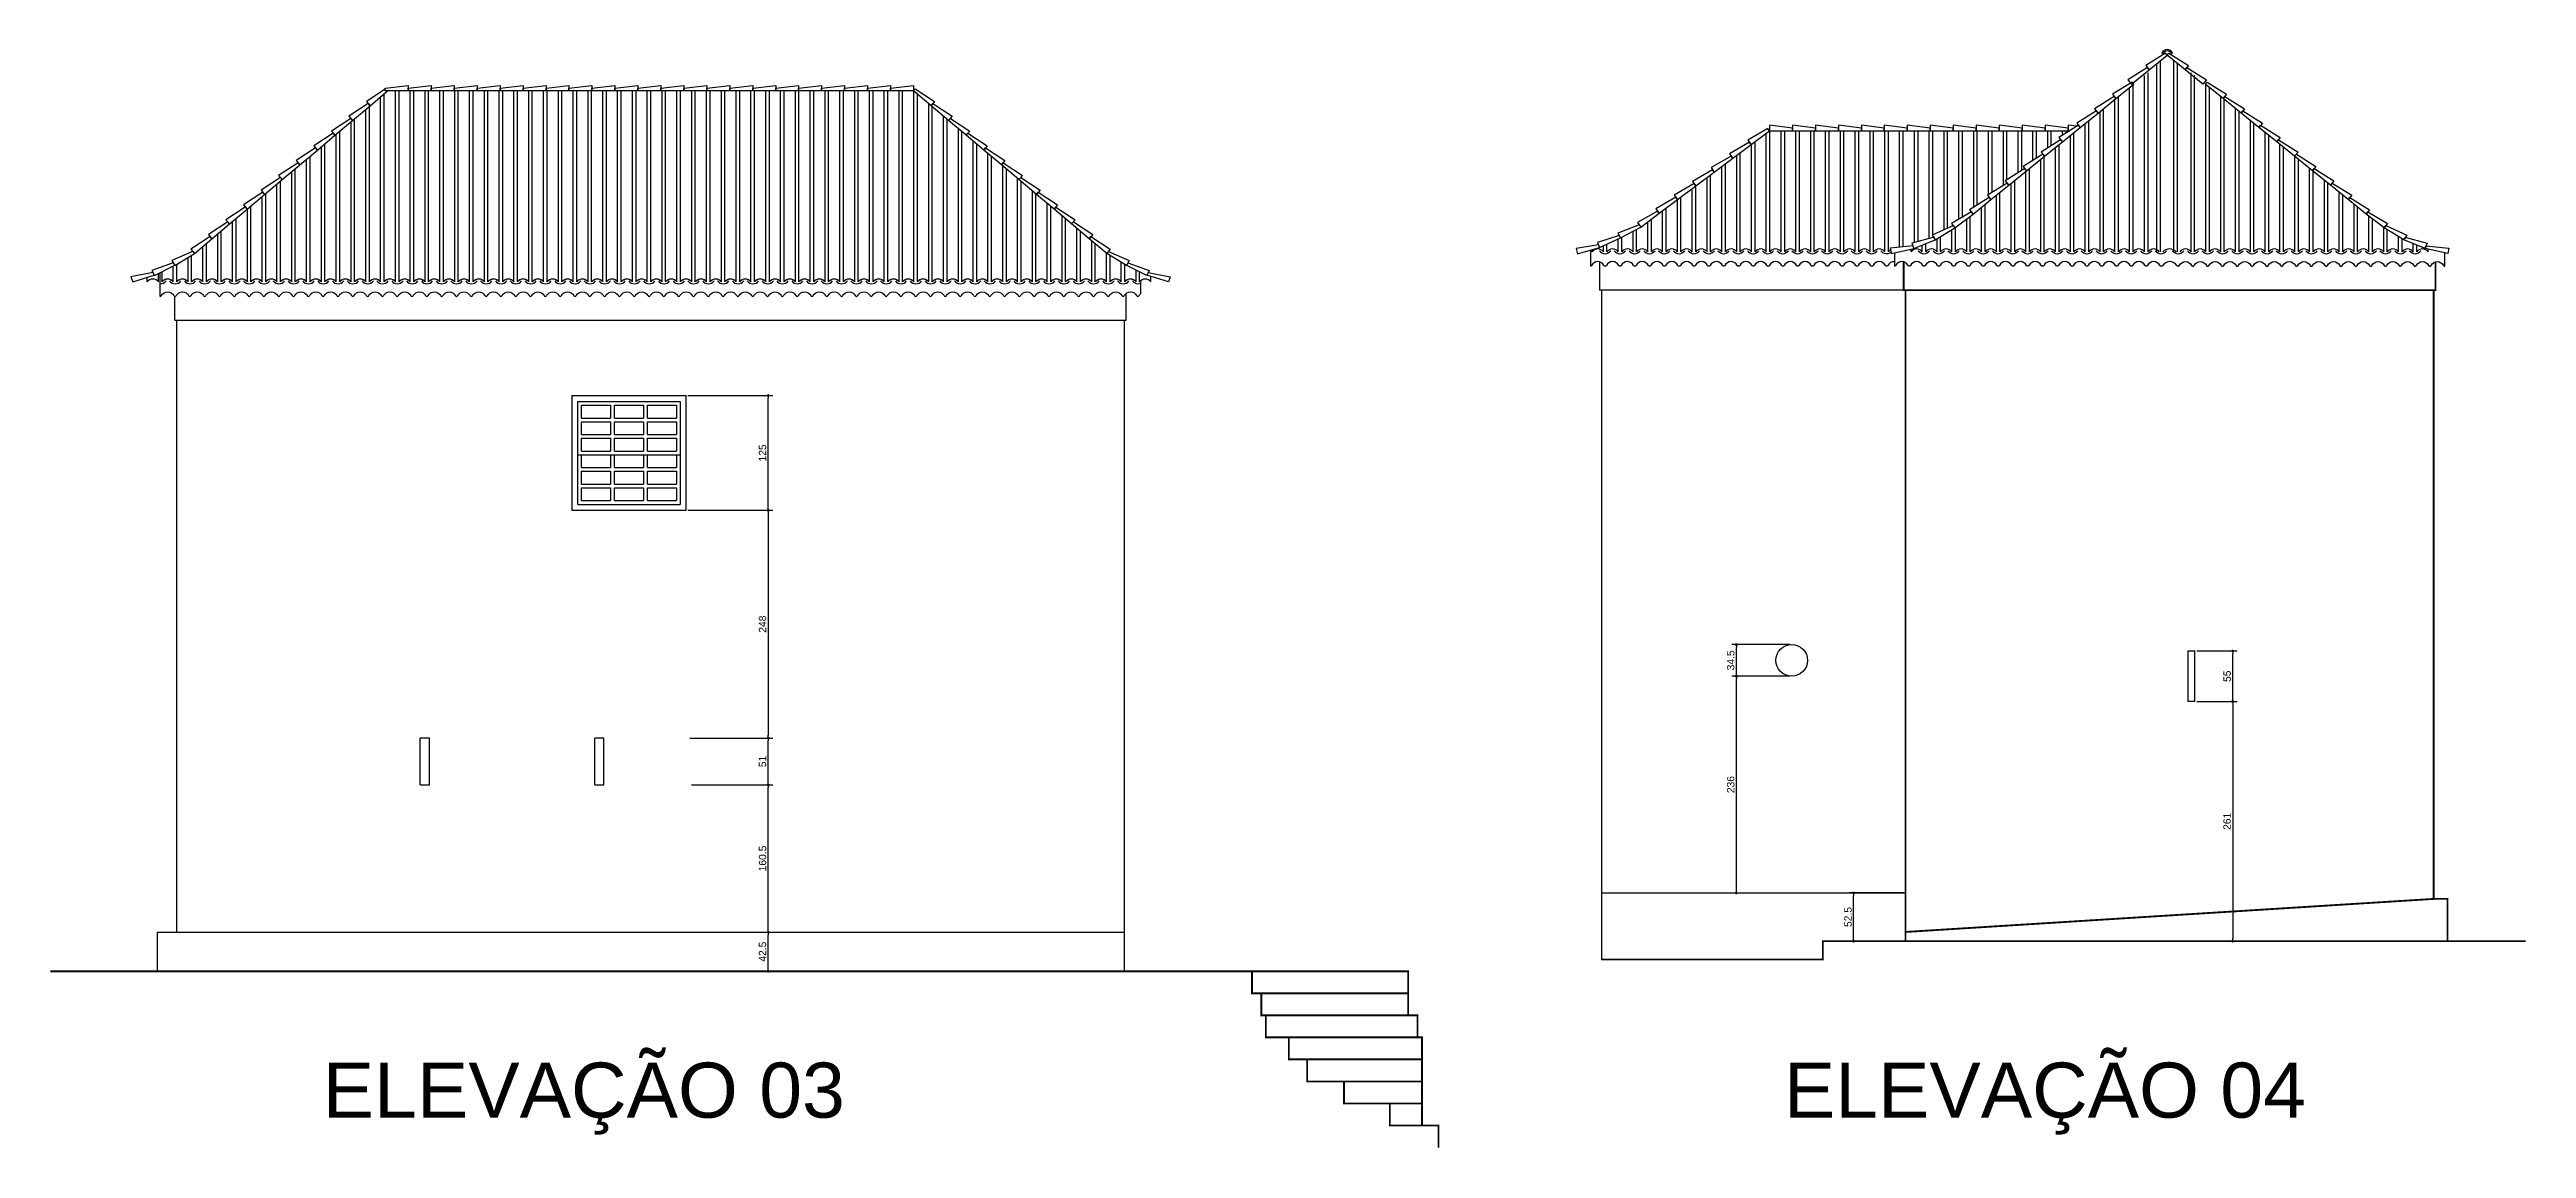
# Model space of a CAD drawing. Extents: x 2519 to 12890, y -1001 to 7229.
# Drawn here: x 10157 to 12853, y 4622 to 5819 of the extents above; entities that cross this region are included whole.
import ezdxf

# ---------------------------------------------------------------- set-up
doc = ezdxf.new("R2010")
doc.units = 0
doc.header["$PDMODE"] = 35
doc.layers.get('0').update_dxf_attribs({"linetype": 'CONTINUOUS'})
doc.layers.get('DEFPOINTS').update_dxf_attribs({"linetype": 'CONTINUOUS'})
for name, color, linetype in [('COTA', 7, 'CONTINUOUS'), ('PAREDE', 7, 'CONTINUOUS'), ('PAREDE_FINA', 7, 'CONTINUOUS')]:
    doc.layers.add(name, color=color, linetype=linetype)
doc.styles.add('TEXTO', font='ARIAL.TTF')
doc.dimstyles.new('COTA', dxfattribs={"dimtxt": 8, "dimasz": 3, "dimexe": 5, "dimexo": 2, "dimgap": 2, "dimtad": 1, "dimdec": 1, "dimdsep": 46, "dimtxsty": 'TEXTO', "dimblk1": 'DOT', "dimblk2": 'DOT', "dimsah": 1, "dimcen": 0, "dimclrd": 256, "dimclre": 256, "dimclrt": 256, "dimadec": 0, "dimazin": 0, "dimtfac": 0.6, "dimtdec": 1, "dimtmove": 0, "dimatfit": 3, "dimldrblk": 'DOT', "dimfxl": 1, "dimtolj": 1, "dimtzin": 0, "dimarcsym": 0})

msp = doc.modelspace()

# ---------------------------------------------------------------- texts
at = {"layer": 'PAREDE_FINA', "style": 'TEXTO'}
for s, p in [('ELEVAÇÃO 03', (10454.08, 4655.75)), ('ELEVAÇÃO 04', (12044.55, 4655.75))]:
    msp.add_text(s, height=60, dxfattribs=at).set_placement(p)

# ---------------------------------------------------------------- blocks, each defined once
blk = doc.blocks.new('_DOT')
at = {"color": 0, "linetype": 'ByBlock'}
blk.add_line((-0.5, 0), (-1, 0), dxfattribs=at)
at = {"color": 0, "linetype": 'ByBlock', "const_width": 0.5}
blk.add_lwpolyline([(-0.25, 0, 1), (0.25, 0, 1)], format="xyb", close=True, dxfattribs=at)
blk = doc.blocks.new('*D1')
at = {"layer": 'COTA', "lineweight": -2}
for p, q in [((12174.9, 4900.5), (12115.5, 4900.5)), ((12120.5, 4851), (12120.5, 4897.5)), ((12088.9, 4848), (12125.5, 4848))]:
    blk.add_line(p, q, dxfattribs=at)
at = {"layer": 'DEFPOINTS', "color": 0}
for p in [(12120.5, 4900.5), (12176.9, 4900.5), (12086.9, 4848)]:
    blk.add_point(p, dxfattribs=at)
at = {"layer": 'COTA', "lineweight": -2, "xscale": 3, "yscale": 3, "zscale": 3}
for p, rotation in [((12120.5, 4900.5), 90), ((12120.5, 4848), 270)]:
    blk.add_blockref('_DOT', p, dxfattribs=dict(at, rotation=rotation))
at = {"layer": 'COTA', "insert": (12114.4, 4874.3), "char_height": 8, "attachment_point": 5, "rotation": 90, "style": 'TEXTO'}
blk.add_mtext('\\A1;52.5', dxfattribs=at)
blk = doc.blocks.new('*D2')
at = {"layer": 'COTA', "lineweight": -2}
for p, q in [((12051.1, 5136.5), (11987.8, 5136.5)), ((11992.8, 4903.5), (11992.8, 5133.5)), ((11847.9, 4900.5), (11997.8, 4900.5))]:
    blk.add_line(p, q, dxfattribs=at)
at = {"layer": 'DEFPOINTS', "color": 0}
for p in [(11992.8, 5136.5), (12053.1, 5136.5), (11845.9, 4900.5)]:
    blk.add_point(p, dxfattribs=at)
at = {"layer": 'COTA', "lineweight": -2, "xscale": 3, "yscale": 3, "zscale": 3}
for p, rotation in [((11992.8, 5136.5), 90), ((11992.8, 4900.5), 270)]:
    blk.add_blockref('_DOT', p, dxfattribs=dict(at, rotation=rotation))
at = {"layer": 'COTA', "insert": (11986.7, 5018.5), "char_height": 8, "attachment_point": 5, "rotation": 90, "style": 'TEXTO'}
blk.add_mtext('\\A1;236', dxfattribs=at)
blk = doc.blocks.new('*D3')
at = {"layer": 'COTA', "lineweight": -2}
for p, q in [((12051.1, 5171), (11987.8, 5171)), ((11992.8, 5139.5), (11992.8, 5168)), ((12051.1, 5136.5), (11987.8, 5136.5))]:
    blk.add_line(p, q, dxfattribs=at)
at = {"layer": 'DEFPOINTS', "color": 0}
for p in [(11992.8, 5171), (12053.1, 5171), (12053.1, 5136.5)]:
    blk.add_point(p, dxfattribs=at)
at = {"layer": 'COTA', "lineweight": -2, "xscale": 3, "yscale": 3, "zscale": 3}
for p, rotation in [((11992.8, 5171), 90), ((11992.8, 5136.5), 270)]:
    blk.add_blockref('_DOT', p, dxfattribs=dict(at, rotation=rotation))
at = {"layer": 'COTA', "insert": (11986.7, 5153.8), "char_height": 8, "attachment_point": 5, "rotation": 90, "style": 'TEXTO'}
blk.add_mtext('\\A1;34.5', dxfattribs=at)
blk = doc.blocks.new('*D4')
at = {"layer": 'COTA', "lineweight": -2}
for p, q in [((12493.9, 5109), (12538.1, 5109)), ((12533.1, 5106), (12533.1, 4851)), ((12764.9, 4848), (12528.1, 4848))]:
    blk.add_line(p, q, dxfattribs=at)
at = {"layer": 'DEFPOINTS', "color": 0}
for p in [(12491.9, 5109), (12533.1, 4848), (12766.9, 4848)]:
    blk.add_point(p, dxfattribs=at)
at = {"layer": 'COTA', "lineweight": -2, "xscale": 3, "yscale": 3, "zscale": 3}
for p, rotation in [((12533.1, 5109), 90), ((12533.1, 4848), 270)]:
    blk.add_blockref('_DOT', p, dxfattribs=dict(at, rotation=rotation))
at = {"layer": 'COTA', "insert": (12527, 4978.5), "char_height": 8, "attachment_point": 5, "rotation": 90, "style": 'TEXTO'}
blk.add_mtext('\\A1;261', dxfattribs=at)
blk = doc.blocks.new('*D5')
at = {"layer": 'COTA', "lineweight": -2}
for p, q in [((12493.9, 5164), (12538.1, 5164)), ((12533.1, 5112), (12533.1, 5161)), ((12493.9, 5109), (12538.1, 5109))]:
    blk.add_line(p, q, dxfattribs=at)
at = {"layer": 'DEFPOINTS', "color": 0}
for p in [(12491.9, 5164), (12533.1, 5164), (12491.9, 5109)]:
    blk.add_point(p, dxfattribs=at)
at = {"layer": 'COTA', "lineweight": -2, "xscale": 3, "yscale": 3, "zscale": 3}
for p, rotation in [((12533.1, 5164), 90), ((12533.1, 5109), 270)]:
    blk.add_blockref('_DOT', p, dxfattribs=dict(at, rotation=rotation))
at = {"layer": 'COTA', "insert": (12527.1, 5136.5), "char_height": 8, "attachment_point": 5, "rotation": 90, "style": 'TEXTO'}
blk.add_mtext('\\A1;55', dxfattribs=at)
blk = doc.blocks.new('*D150')
at = {"layer": 'COTA', "lineweight": -2}
for p, q in [((10851.6, 5442.2), (10943.9, 5442.2)), ((10938.9, 5320.2), (10938.9, 5439.2)), ((10851.6, 5317.2), (10943.9, 5317.2))]:
    blk.add_line(p, q, dxfattribs=at)
at = {"layer": 'DEFPOINTS', "color": 0}
for p in [(10849.6, 5442.2), (10938.9, 5442.2), (10849.6, 5317.2)]:
    blk.add_point(p, dxfattribs=at)
at = {"layer": 'COTA', "lineweight": -2, "xscale": 3, "yscale": 3, "zscale": 3}
for p, rotation in [((10938.9, 5442.2), 90), ((10938.9, 5317.2), 270)]:
    blk.add_blockref('_DOT', p, dxfattribs=dict(at, rotation=rotation))
at = {"layer": 'COTA', "insert": (10932.8, 5379.7), "char_height": 8, "attachment_point": 5, "rotation": 90, "style": 'TEXTO'}
blk.add_mtext('\\A1;125', dxfattribs=at)
blk = doc.blocks.new('*D149')
at = {"layer": 'COTA', "lineweight": -2}
for p, q in [((10857.6, 5018.2), (10943.9, 5018.2)), ((10938.9, 4860.7), (10938.9, 5015.2)), ((10804.4, 4857.7), (10943.9, 4857.7))]:
    blk.add_line(p, q, dxfattribs=at)
at = {"layer": 'DEFPOINTS', "color": 0}
for p in [(10855.6, 5018.2), (10938.9, 5018.2), (10802.4, 4857.7)]:
    blk.add_point(p, dxfattribs=at)
at = {"layer": 'COTA', "lineweight": -2, "xscale": 3, "yscale": 3, "zscale": 3}
for p, rotation in [((10938.9, 5018.2), 90), ((10938.9, 4857.7), 270)]:
    blk.add_blockref('_DOT', p, dxfattribs=dict(at, rotation=rotation))
at = {"layer": 'COTA', "insert": (10932.8, 4938), "char_height": 8, "attachment_point": 5, "rotation": 90, "style": 'TEXTO'}
blk.add_mtext('\\A1;160.5', dxfattribs=at)
blk = doc.blocks.new('*D148')
at = {"layer": 'COTA', "lineweight": -2}
for p, q in [((10851.6, 5317.2), (10943.9, 5317.2)), ((10938.9, 5314.2), (10938.9, 5072.2)), ((10855.6, 5069.2), (10943.9, 5069.2))]:
    blk.add_line(p, q, dxfattribs=at)
at = {"layer": 'DEFPOINTS', "color": 0}
for p in [(10849.6, 5317.2), (10853.6, 5069.2), (10938.9, 5069.2)]:
    blk.add_point(p, dxfattribs=at)
at = {"layer": 'COTA', "lineweight": -2, "xscale": 3, "yscale": 3, "zscale": 3}
for p, rotation in [((10938.9, 5317.2), 90), ((10938.9, 5069.2), 270)]:
    blk.add_blockref('_DOT', p, dxfattribs=dict(at, rotation=rotation))
at = {"layer": 'COTA', "insert": (10932.8, 5193.2), "char_height": 8, "attachment_point": 5, "rotation": 90, "style": 'TEXTO'}
blk.add_mtext('\\A1;248', dxfattribs=at)
blk = doc.blocks.new('*D147')
at = {"layer": 'COTA', "lineweight": -2}
for p, q in [((10853.6, 5069.2), (10943.9, 5069.2)), ((10938.9, 5021.2), (10938.9, 5066.2)), ((10855.6, 5018.2), (10943.9, 5018.2))]:
    blk.add_line(p, q, dxfattribs=at)
at = {"layer": 'DEFPOINTS', "color": 0}
for p in [(10851.6, 5069.2), (10938.9, 5069.2), (10853.6, 5018.2)]:
    blk.add_point(p, dxfattribs=at)
at = {"layer": 'COTA', "lineweight": -2, "xscale": 3, "yscale": 3, "zscale": 3}
for p, rotation in [((10938.9, 5069.2), 90), ((10938.9, 5018.2), 270)]:
    blk.add_blockref('_DOT', p, dxfattribs=dict(at, rotation=rotation))
at = {"layer": 'COTA', "insert": (10932.8, 5043.7), "char_height": 8, "attachment_point": 5, "rotation": 90, "style": 'TEXTO'}
blk.add_mtext('\\A1;51', dxfattribs=at)
blk = doc.blocks.new('*D146')
at = {"layer": 'COTA', "lineweight": -2}
for p, q in [((10802.4, 4857.7), (10943.9, 4857.7)), ((10938.9, 4818.2), (10938.9, 4854.7)), ((10898.6, 4815.2), (10943.9, 4815.2))]:
    blk.add_line(p, q, dxfattribs=at)
at = {"layer": 'DEFPOINTS', "color": 0}
for p in [(10800.4, 4857.7), (10938.9, 4857.7), (10896.6, 4815.2)]:
    blk.add_point(p, dxfattribs=at)
at = {"layer": 'COTA', "lineweight": -2, "xscale": 3, "yscale": 3, "zscale": 3}
for p, rotation in [((10938.9, 4857.7), 90), ((10938.9, 4815.2), 270)]:
    blk.add_blockref('_DOT', p, dxfattribs=dict(at, rotation=rotation))
at = {"layer": 'COTA', "insert": (10932.8, 4836.5), "char_height": 8, "attachment_point": 5, "rotation": 90, "style": 'TEXTO'}
blk.add_mtext('\\A1;42.5', dxfattribs=at)

# ---------------------------------------------------------------- dimensions: what is measured, and where the dimension line sits
at = {"layer": 'COTA'}
for base, p1, p2, picture, middle in [((10938.89, 5442.21), (10849.65, 5317.21), (10849.65, 5442.21), '*D150', (10932.81, 5379.71)), ((10938.89, 5069.21), (10849.65, 5317.21), (10853.65, 5069.21), '*D148', (10932.81, 5193.21)), ((11992.77, 5171), (12053.14, 5136.5), (12053.14, 5171), '*D3', (11986.68, 5153.75)), ((12533.13, 5164), (12491.89, 5109), (12491.89, 5164), '*D5', (12527.06, 5136.5)), ((11992.77, 5136.5), (11845.89, 4900.5), (12053.14, 5136.5), '*D2', (11986.68, 5018.5)), ((12533.13, 4848), (12491.89, 5109), (12766.89, 4848), '*D4', (12527.05, 4978.5)), ((10938.89, 5069.21), (10853.65, 5018.21), (10851.65, 5069.21), '*D147', (10932.81, 5043.71)), ((10938.89, 5018.21), (10802.39, 4857.71), (10855.65, 5018.21), '*D149', (10932.81, 4937.96)), ((12120.49, 4900.5), (12086.89, 4848), (12176.89, 4900.5), '*D1', (12114.4, 4874.25)), ((10938.89, 4857.71), (10896.65, 4815.21), (10800.39, 4857.71), '*D146', (10932.81, 4836.46))]:
    dim = msp.add_linear_dim(base=base, p1=p1, p2=p2, angle=90, dimstyle='COTA', dxfattribs=at)
    dim.commit()
    dim.dimension.update_dxf_attribs({"geometry": picture, "text_midpoint": middle})

# ---------------------------------------------------------------- linework, layer by layer
at = {"layer": 'PAREDE', "const_width": 2}
for points in [[(12174.89, 5587.75), (12174.89, 5557), (12753.89, 5557), (12753.89, 5587.75)], [(12176.89, 5557), (12176.89, 4848)], [(12751.89, 5557), (12751.89, 4894)], [(12766.89, 4848), (12766.89, 4894), (12751.89, 4894), (12176.89, 4858)], [(12851.89, 4848), (12086.89, 4848), (12086.89, 4828), (11845.89, 4828)], [(11635.65, 4767.21), (11635.65, 4815.21), (10157.65, 4815.21)], [(11635.65, 4791.21), (11465.65, 4791.21), (11465.65, 4815.21)], [(11475.65, 4791.21), (11475.65, 4767.21), (11645.65, 4767.21), (11645.65, 4743.21)], [(11480.65, 4767.21), (11480.65, 4743.21), (11650.65, 4743.21), (11650.65, 4647.21)], [(11505.65, 4743.21), (11505.65, 4719.21), (11650.65, 4719.21)], [(11650.65, 4695.21), (11525.65, 4695.21), (11525.65, 4719.21)], [(11565.65, 4695.21), (11565.65, 4671.21), (11650.65, 4671.21)], [(11668.65, 4623.21), (11668.65, 4647.21), (11615.65, 4647.21), (11615.65, 4671.21)]]:
    msp.add_lwpolyline(points, dxfattribs=at)
at = {"layer": 'PAREDE_FINA'}
for points in [[(12419.14, 5785.96), (12422.91, 5781.29), (12442.36, 5797), (12440.47, 5799.34), (12419.14, 5785.96)], [(12438.59, 5801.67), (12442.36, 5797), (12461.8, 5812.72), (12459.92, 5815.05), (12438.59, 5801.67)], [(12450.62, 5598.65), (12450.62, 5803.68)], [(12454.47, 5598.65), (12454.47, 5806.79)], [(12456.15, 5815.53), (12457.29, 5814.35)], [(12485.02, 5801.67), (12481.25, 5797), (12461.8, 5812.72), (12463.69, 5815.05), (12485.02, 5801.67)], [(12467.46, 5815.53), (12466.32, 5814.35)], [(12469.14, 5598.65), (12469.14, 5806.79)], [(12472.99, 5598.65), (12472.99, 5803.68)], [(12504.47, 5785.96), (12500.7, 5781.29), (12481.25, 5797), (12483.13, 5799.34), (12504.47, 5785.96)], [(10522.09, 5775.79), (10501.69, 5762.41), (10505.55, 5757.82), (10524.68, 5773.92)], [(10520.94, 5565.86), (10520.94, 5770.78)], [(10547.09, 5779.92), (10547.09, 5773.92), (10522.09, 5773.92), (10522.09, 5776.92), (10547.09, 5779.92)], [(10533.22, 5565.86), (10533.22, 5773.92)], [(10537.07, 5565.86), (10537.07, 5773.92)], [(10572.09, 5779.92), (10572.09, 5773.92), (10547.09, 5773.92), (10547.09, 5776.92), (10572.09, 5779.92)], [(10549.34, 5565.86), (10549.34, 5773.92)], [(10553.19, 5565.86), (10553.19, 5773.92)], [(10565.46, 5565.86), (10565.46, 5773.92)], [(10569.32, 5565.86), (10569.32, 5773.92)], [(10597.09, 5779.92), (10597.09, 5773.92), (10572.09, 5773.92), (10572.09, 5776.92), (10597.09, 5779.92)], [(10581.59, 5565.86), (10581.59, 5773.92)], [(10585.44, 5565.86), (10585.44, 5773.92)], [(10622.09, 5779.92), (10622.09, 5773.92), (10597.09, 5773.92), (10597.09, 5776.92), (10622.09, 5779.92)], [(10597.71, 5565.86), (10597.71, 5773.92)], [(10601.56, 5565.86), (10601.56, 5773.92)], [(10613.84, 5565.86), (10613.84, 5773.92)], [(10617.69, 5565.86), (10617.69, 5773.92)], [(10647.09, 5779.92), (10647.09, 5773.92), (10622.09, 5773.92), (10622.09, 5776.92), (10647.09, 5779.92)], [(10629.96, 5565.86), (10629.96, 5773.92)], [(10633.81, 5565.86), (10633.81, 5773.92)], [(10646.09, 5565.86), (10646.09, 5773.92)], [(10672.09, 5779.92), (10672.09, 5773.92), (10647.09, 5773.92), (10647.09, 5776.92), (10672.09, 5779.92)], [(10649.94, 5565.86), (10649.94, 5773.92)], [(10662.21, 5565.86), (10662.21, 5773.92)], [(10666.06, 5565.86), (10666.06, 5773.92)], [(10697.09, 5779.92), (10697.09, 5773.92), (10672.09, 5773.92), (10672.09, 5776.92), (10697.09, 5779.92)], [(10678.34, 5565.86), (10678.34, 5773.92)], [(10682.19, 5565.86), (10682.19, 5773.92)], [(10694.46, 5565.86), (10694.46, 5773.92)], [(10722.09, 5779.92), (10722.09, 5773.92), (10697.09, 5773.92), (10697.09, 5776.92), (10722.09, 5779.92)], [(10698.31, 5565.86), (10698.31, 5773.92)], [(10710.59, 5565.86), (10710.59, 5773.92)], [(10714.44, 5565.86), (10714.44, 5773.92)], [(10747.09, 5779.92), (10747.09, 5773.92), (10722.09, 5773.92), (10722.09, 5776.92), (10747.09, 5779.92)], [(10726.71, 5565.86), (10726.71, 5773.92)], [(10730.56, 5565.86), (10730.56, 5773.92)], [(10742.83, 5565.86), (10742.83, 5773.92)], [(10746.69, 5565.86), (10746.69, 5773.92)], [(10772.09, 5779.92), (10772.09, 5773.92), (10747.09, 5773.92), (10747.09, 5776.92), (10772.09, 5779.92)], [(10758.96, 5565.86), (10758.96, 5773.92)], [(10762.81, 5565.86), (10762.81, 5773.92)], [(10797.09, 5779.92), (10797.09, 5773.92), (10772.09, 5773.92), (10772.09, 5776.92), (10797.09, 5779.92)], [(10775.08, 5565.86), (10775.08, 5773.92)], [(10778.93, 5565.86), (10778.93, 5773.92)], [(10791.21, 5565.86), (10791.21, 5773.92)], [(10795.06, 5565.86), (10795.06, 5773.92)], [(10822.09, 5779.92), (10822.09, 5773.92), (10797.09, 5773.92), (10797.09, 5776.92), (10822.09, 5779.92)], [(10807.33, 5565.86), (10807.33, 5773.92)], [(10811.18, 5565.86), (10811.18, 5773.92)], [(10847.09, 5779.92), (10847.09, 5773.92), (10822.09, 5773.92), (10822.09, 5776.92), (10847.09, 5779.92)], [(10823.46, 5565.86), (10823.46, 5773.92)], [(10827.31, 5565.86), (10827.31, 5773.92)], [(10839.58, 5565.86), (10839.58, 5773.92)], [(10843.43, 5565.86), (10843.43, 5773.92)], [(10872.09, 5779.92), (10872.09, 5773.92), (10847.09, 5773.92), (10847.09, 5776.92), (10872.09, 5779.92)], [(10855.71, 5565.86), (10855.71, 5773.92)], [(10859.56, 5565.86), (10859.56, 5773.92)], [(10871.83, 5565.86), (10871.83, 5773.92)], [(10897.09, 5779.92), (10897.09, 5773.92), (10872.09, 5773.92), (10872.09, 5776.92), (10897.09, 5779.92)], [(10875.68, 5565.86), (10875.68, 5773.92)], [(10887.95, 5565.86), (10887.95, 5773.92)], [(10891.81, 5565.86), (10891.81, 5773.92)], [(10922.09, 5779.92), (10922.09, 5773.92), (10897.09, 5773.92), (10897.09, 5776.92), (10922.09, 5779.92)], [(10904.08, 5565.86), (10904.08, 5773.92)], [(10907.93, 5565.86), (10907.93, 5773.92)], [(10920.2, 5565.86), (10920.2, 5773.92)], [(10947.09, 5779.92), (10947.09, 5773.92), (10922.09, 5773.92), (10922.09, 5776.92), (10947.09, 5779.92)], [(10924.05, 5565.86), (10924.05, 5773.92)], [(10936.33, 5565.86), (10936.33, 5773.92)], [(10940.18, 5565.86), (10940.18, 5773.92)], [(10972.09, 5779.92), (10972.09, 5773.92), (10947.09, 5773.92), (10947.09, 5776.92), (10972.09, 5779.92)], [(10952.45, 5565.86), (10952.45, 5773.92)], [(10956.3, 5565.86), (10956.3, 5773.92)], [(10968.58, 5565.86), (10968.58, 5773.92)], [(10997.09, 5779.92), (10997.09, 5773.92), (10972.09, 5773.92), (10972.09, 5776.92), (10997.09, 5779.92)], [(10972.43, 5565.86), (10972.43, 5773.92)], [(10984.7, 5565.86), (10984.7, 5773.92)], [(10988.55, 5565.86), (10988.55, 5773.92)], [(11022.09, 5779.92), (11022.09, 5773.92), (10997.09, 5773.92), (10997.09, 5776.92), (11022.09, 5779.92)], [(11000.83, 5565.86), (11000.83, 5773.92)], [(11004.68, 5565.86), (11004.68, 5773.92)], [(11016.95, 5565.86), (11016.95, 5773.92)], [(11020.8, 5565.86), (11020.8, 5773.92)], [(11047.09, 5779.92), (11047.09, 5773.92), (11022.09, 5773.92), (11022.09, 5776.92), (11047.09, 5779.92)], [(11033.08, 5565.86), (11033.08, 5773.92)], [(11036.93, 5565.86), (11036.93, 5773.92)], [(11072.09, 5779.92), (11072.09, 5773.92), (11047.09, 5773.92), (11047.09, 5776.92), (11072.09, 5779.92)], [(11049.2, 5565.86), (11049.2, 5773.92)], [(11053.05, 5565.86), (11053.05, 5773.92)], [(11065.32, 5565.86), (11065.32, 5773.92)], [(11069.18, 5565.86), (11069.18, 5773.92)], [(11097.09, 5779.92), (11097.09, 5773.92), (11072.09, 5773.92), (11072.09, 5776.92), (11097.09, 5779.92)], [(11081.45, 5565.86), (11081.45, 5773.92)], [(11085.3, 5565.86), (11085.3, 5773.92)], [(11097.57, 5565.86), (11097.57, 5773.92)], [(11101.42, 5565.86), (11101.42, 5770.27)], [(12402.28, 5770.25), (12406.05, 5765.58), (12425.49, 5781.29), (12423.61, 5783.63), (12402.28, 5770.25)], [(12420.95, 5598.65), (12420.95, 5777.62)], [(12424.8, 5598.65), (12424.8, 5780.74)], [(12437.08, 5598.65), (12437.08, 5790.65)], [(12440.93, 5598.65), (12440.93, 5793.76)], [(12487.84, 5598.65), (12487.84, 5793.76)], [(12491.69, 5598.65), (12491.69, 5790.65)], [(12526.5, 5770.25), (12522.73, 5765.58), (12503.28, 5781.29), (12505.16, 5783.63), (12526.5, 5770.25)], [(12503.97, 5598.65), (12503.97, 5780.74)], [(12507.82, 5598.65), (12507.82, 5777.62)], [(10488.69, 5565.86), (10488.69, 5743.63)], [(10500.97, 5565.86), (10500.97, 5753.96)], [(10504.82, 5565.86), (10504.82, 5757.2)], [(10517.09, 5565.86), (10517.09, 5767.53)], [(11113.7, 5565.86), (11113.7, 5759.94)], [(11117.55, 5565.86), (11117.55, 5756.7)], [(11129.82, 5565.86), (11129.82, 5746.37)], [(11133.67, 5565.86), (11133.67, 5743.13)], [(12363.38, 5738.83), (12367.15, 5734.16), (12386.6, 5749.87), (12384.72, 5752.2), (12363.38, 5738.83)], [(12382.83, 5754.54), (12386.6, 5749.87), (12406.05, 5765.58), (12404.16, 5767.92), (12382.83, 5754.54)], [(12388.7, 5598.65), (12388.7, 5751.57)], [(12392.55, 5598.65), (12392.55, 5754.68)], [(12404.83, 5598.65), (12404.83, 5764.6)], [(12408.68, 5598.65), (12408.68, 5767.71)], [(12520.09, 5598.65), (12520.09, 5767.71)], [(12545.94, 5754.54), (12542.17, 5749.87), (12522.73, 5765.58), (12524.61, 5767.92), (12545.94, 5754.54)], [(12523.94, 5598.65), (12523.94, 5764.6)], [(12536.22, 5598.65), (12536.22, 5754.68)], [(12540.07, 5598.65), (12540.07, 5751.57)], [(12565.39, 5738.83), (12561.62, 5734.16), (12542.17, 5749.87), (12544.06, 5752.2), (12565.39, 5738.83)], [(10456.44, 5565.86), (10456.44, 5716.49)], [(10468.72, 5565.86), (10468.72, 5726.82)], [(10472.57, 5565.86), (10472.57, 5730.06)], [(10484.84, 5565.86), (10484.84, 5740.39)], [(11145.95, 5565.86), (11145.95, 5732.8)], [(11149.8, 5565.86), (11149.8, 5729.56)], [(11162.07, 5565.86), (11162.07, 5719.23)], [(11985.25, 5705.39), (11988.84, 5700.59), (12008.86, 5715.56), (12007.07, 5717.96), (11985.25, 5705.39)], [(12005.27, 5720.36), (12008.86, 5715.56), (12028.89, 5730.53), (12027.09, 5732.93), (12005.27, 5720.36)], [(12013.18, 5598.65), (12013.18, 5718.79)], [(12025.45, 5598.65), (12025.45, 5727.96)], [(12028.89, 5736.53), (12028.89, 5730.53), (12053.89, 5730.53), (12053.89, 5733.53), (12028.89, 5736.53)], [(12029.31, 5598.65), (12029.31, 5730.53)], [(12041.58, 5598.65), (12041.58, 5730.53)], [(12045.43, 5598.65), (12045.43, 5730.53)], [(12053.89, 5736.53), (12053.89, 5730.53), (12078.89, 5730.53), (12078.89, 5733.53), (12053.89, 5736.53)], [(12057.7, 5598.65), (12057.7, 5730.53)], [(12061.55, 5598.65), (12061.55, 5730.53)], [(12073.83, 5598.65), (12073.83, 5730.53)], [(12077.68, 5598.65), (12077.68, 5730.53)], [(12078.89, 5736.53), (12078.89, 5730.53), (12103.89, 5730.53), (12103.89, 5733.53), (12078.89, 5736.53)], [(12089.95, 5598.65), (12089.95, 5730.53)], [(12093.8, 5598.65), (12093.8, 5730.53)], [(12103.89, 5736.53), (12103.89, 5730.53), (12128.89, 5730.53), (12128.89, 5733.53), (12103.89, 5736.53)], [(12106.08, 5598.65), (12106.08, 5730.53)], [(12109.93, 5598.65), (12109.93, 5730.53)], [(12122.2, 5598.65), (12122.2, 5730.53)], [(12126.05, 5598.65), (12126.05, 5730.53)], [(12128.89, 5736.53), (12128.89, 5730.53), (12153.89, 5730.53), (12153.89, 5733.53), (12128.89, 5736.53)], [(12138.33, 5598.65), (12138.33, 5730.53)], [(12142.18, 5598.65), (12142.18, 5730.53)], [(12153.89, 5736.53), (12153.89, 5730.53), (12178.89, 5730.53), (12178.89, 5733.53), (12153.89, 5736.53)], [(12154.45, 5598.65), (12154.45, 5730.53)], [(12158.3, 5598.65), (12158.3, 5730.53)], [(12170.58, 5603.83), (12170.58, 5730.53)], [(12174.43, 5604.23), (12174.43, 5730.53)], [(12178.89, 5736.53), (12178.89, 5730.53), (12203.89, 5730.53), (12203.89, 5733.53), (12178.89, 5736.53)], [(12186.7, 5608.79), (12186.7, 5730.53)], [(12190.55, 5609.82), (12190.55, 5730.53)], [(12202.82, 5613.1), (12202.82, 5730.53)], [(12203.89, 5736.53), (12203.89, 5730.53), (12228.89, 5730.53), (12228.89, 5733.53), (12203.89, 5736.53)], [(12206.68, 5617.12), (12206.68, 5730.53)], [(12218.95, 5622.69), (12218.95, 5730.53)], [(12222.8, 5624.43), (12222.8, 5730.53)], [(12228.89, 5736.53), (12228.89, 5730.53), (12253.89, 5730.53), (12253.89, 5733.53), (12228.89, 5736.53)], [(12235.07, 5634.26), (12235.07, 5730.53)], [(12238.92, 5636.53), (12238.92, 5730.53)], [(12251.2, 5647.38), (12251.2, 5730.53)], [(12253.89, 5736.53), (12253.89, 5730.53), (12278.89, 5730.53), (12278.89, 5733.53), (12253.89, 5736.53)], [(12255.05, 5649.79), (12255.05, 5730.53)], [(12267.32, 5661.01), (12267.32, 5730.53)], [(12271.17, 5663.42), (12271.17, 5730.53)], [(12278.89, 5736.53), (12278.89, 5730.53), (12303.89, 5730.53), (12303.89, 5733.53), (12278.89, 5736.53)], [(12283.45, 5671.12), (12283.45, 5730.53)], [(12287.3, 5677.05), (12287.3, 5730.53)], [(12299.57, 5684.75), (12299.57, 5730.53)], [(12303.42, 5687.16), (12303.42, 5730.53)], [(12303.89, 5736.53), (12303.89, 5730.53), (12328.89, 5730.53), (12328.89, 5733.53), (12303.89, 5736.53)], [(12315.7, 5698.37), (12315.7, 5730.53)], [(12319.55, 5700.79), (12319.55, 5730.53)], [(12324.49, 5707.4), (12328.26, 5702.74), (12347.71, 5718.45), (12345.82, 5720.78), (12324.49, 5707.4)], [(12328.89, 5736.53), (12328.89, 5730.53), (12353.89, 5730.53), (12353.89, 5733.53), (12328.89, 5736.53)], [(12331.82, 5712), (12331.82, 5730.53)], [(12335.67, 5714.42), (12335.67, 5730.53)], [(12343.94, 5723.12), (12347.71, 5718.45), (12367.15, 5734.16), (12365.27, 5736.49), (12343.94, 5723.12)], [(12347.95, 5725.63), (12347.95, 5730.53)], [(12351.8, 5728.04), (12351.8, 5730.53)], [(12353.89, 5736.53), (12353.89, 5730.53), (12355.76, 5730.53)], [(12363.49, 5735.38), (12353.89, 5736.53)], [(12356.45, 5598.65), (12356.45, 5725.52)], [(12360.31, 5598.65), (12360.31, 5728.63)], [(12372.58, 5598.65), (12372.58, 5738.54)], [(12376.43, 5598.65), (12376.43, 5741.65)], [(12552.34, 5598.65), (12552.34, 5741.65)], [(12556.19, 5598.65), (12556.19, 5738.54)], [(12584.83, 5723.12), (12581.06, 5718.45), (12561.62, 5734.16), (12563.5, 5736.49), (12584.83, 5723.12)], [(12568.47, 5598.65), (12568.47, 5728.63)], [(12572.32, 5598.65), (12572.32, 5725.52)], [(12604.28, 5707.4), (12600.51, 5702.74), (12581.06, 5718.45), (12582.95, 5720.78), (12604.28, 5707.4)], [(10424.19, 5565.86), (10424.19, 5689.35)], [(10436.47, 5565.86), (10436.47, 5699.68)], [(10440.32, 5565.86), (10440.32, 5702.92)], [(10452.59, 5565.86), (10452.59, 5713.25)], [(11165.92, 5565.86), (11165.92, 5715.99)], [(11178.2, 5565.86), (11178.2, 5705.66)], [(11182.05, 5565.86), (11182.05, 5702.42)], [(11194.32, 5565.86), (11194.32, 5692.09)], [(11965.23, 5690.42), (11968.82, 5685.62), (11988.84, 5700.59), (11987.04, 5702.99), (11965.23, 5690.42)], [(11977.08, 5598.65), (11977.08, 5691.8)], [(11980.93, 5598.65), (11980.93, 5694.68)], [(11993.21, 5598.65), (11993.21, 5703.85)], [(11997.06, 5598.65), (11997.06, 5706.73)], [(12009.33, 5598.65), (12009.33, 5715.91)], [(12285.6, 5675.98), (12289.37, 5671.32), (12308.81, 5687.03), (12306.93, 5689.36), (12285.6, 5675.98)], [(12305.04, 5691.69), (12308.81, 5687.03), (12328.26, 5702.74), (12326.38, 5705.07), (12305.04, 5691.69)], [(12311.93, 5598.65), (12311.93, 5689.55)], [(12324.21, 5598.65), (12324.21, 5699.46)], [(12328.06, 5598.65), (12328.06, 5702.57)], [(12340.33, 5598.65), (12340.33, 5712.49)], [(12344.18, 5598.65), (12344.18, 5715.6)], [(12584.59, 5598.65), (12584.59, 5715.6)], [(12588.44, 5598.65), (12588.44, 5712.49)], [(12623.73, 5691.69), (12619.96, 5687.03), (12600.51, 5702.74), (12602.4, 5705.07), (12623.73, 5691.69)], [(12600.72, 5598.65), (12600.72, 5702.57)], [(12604.57, 5598.65), (12604.57, 5699.46)], [(12616.84, 5598.65), (12616.84, 5689.55)], [(12643.17, 5675.98), (12639.4, 5671.32), (12619.96, 5687.03), (12621.84, 5689.36), (12643.17, 5675.98)], [(10391.95, 5565.86), (10391.95, 5662.2)], [(10404.22, 5565.86), (10404.22, 5672.53)], [(10408.07, 5565.86), (10408.07, 5675.78)], [(10420.34, 5565.86), (10420.34, 5686.11)], [(11198.17, 5565.86), (11198.17, 5688.85)], [(11210.45, 5565.86), (11210.45, 5678.51)], [(11214.3, 5565.86), (11214.3, 5675.27)], [(11226.57, 5565.86), (11226.57, 5664.94)], [(11925.18, 5660.48), (11928.77, 5655.68), (11948.8, 5670.65), (11947, 5673.05), (11925.18, 5660.48)], [(11944.83, 5598.65), (11944.83, 5667.68)], [(11945.2, 5675.45), (11948.8, 5670.65), (11968.82, 5685.62), (11967.02, 5688.02), (11945.2, 5675.45)], [(11948.68, 5598.65), (11948.68, 5670.56)], [(11960.96, 5598.65), (11960.96, 5679.74)], [(11964.81, 5598.65), (11964.81, 5682.62)], [(12266.15, 5660.27), (12269.92, 5655.6), (12289.37, 5671.32), (12287.48, 5673.65), (12266.15, 5660.27)], [(12279.68, 5598.65), (12279.68, 5663.49)], [(12291.96, 5598.65), (12291.96, 5673.41)], [(12295.81, 5598.65), (12295.81, 5676.52)], [(12308.08, 5598.65), (12308.08, 5686.43)], [(12620.69, 5598.65), (12620.69, 5686.43)], [(12632.96, 5598.65), (12632.96, 5676.52)], [(12636.82, 5598.65), (12636.82, 5673.41)], [(12662.62, 5660.27), (12658.85, 5655.6), (12639.4, 5671.32), (12641.29, 5673.65), (12662.62, 5660.27)], [(12649.09, 5598.65), (12649.09, 5663.49)], [(10371.97, 5565.86), (10371.97, 5645.39)], [(10375.82, 5565.86), (10375.82, 5648.63)], [(10388.09, 5565.86), (10388.09, 5658.96)], [(11230.42, 5565.86), (11230.42, 5661.7)], [(11242.69, 5565.86), (11242.69, 5651.37)], [(11246.55, 5565.86), (11246.55, 5648.13)], [(11258.82, 5565.86), (11258.82, 5637.8)], [(11885.14, 5630.54), (11888.73, 5625.74), (11908.75, 5640.71), (11906.96, 5643.11), (11885.14, 5630.54)], [(11905.16, 5645.51), (11908.75, 5640.71), (11928.77, 5655.68), (11926.98, 5658.08), (11905.16, 5645.51)], [(11912.58, 5598.65), (11912.58, 5643.57)], [(11916.43, 5598.65), (11916.43, 5646.45)], [(11928.71, 5598.65), (11928.71, 5655.63)], [(11932.56, 5598.65), (11932.56, 5658.51)], [(12226.97, 5629.48), (12230.62, 5624.71), (12250.48, 5639.89), (12248.65, 5642.28), (12226.97, 5629.48)], [(12246.71, 5644.56), (12250.48, 5639.89), (12269.92, 5655.6), (12268.04, 5657.94), (12246.71, 5644.56)], [(12247.43, 5598.65), (12247.43, 5637.57)], [(12259.71, 5598.65), (12259.71, 5647.02)], [(12263.56, 5598.65), (12263.56, 5650.46)], [(12275.83, 5598.65), (12275.83, 5660.38)], [(12652.94, 5598.65), (12652.94, 5660.38)], [(12682.07, 5644.56), (12678.3, 5639.89), (12658.85, 5655.6), (12660.74, 5657.94), (12682.07, 5644.56)], [(12665.21, 5598.65), (12665.21, 5650.46)], [(12669.06, 5598.65), (12669.06, 5647.02)], [(12701.8, 5629.48), (12698.16, 5624.71), (12678.3, 5639.89), (12680.12, 5642.28), (12701.8, 5629.48)], [(12681.34, 5598.65), (12681.34, 5637.57)], [(10339.72, 5565.86), (10339.72, 5618.25)], [(10343.57, 5565.86), (10343.57, 5621.49)], [(10355.85, 5565.86), (10355.85, 5631.82)], [(10359.7, 5565.86), (10359.7, 5635.06)], [(11262.67, 5565.86), (11262.67, 5634.56)], [(11274.94, 5565.86), (11274.94, 5624.32)], [(11278.79, 5565.86), (11278.79, 5620.99)], [(11291.07, 5565.86), (11291.07, 5610.66)], [(11865.32, 5616.46), (11841.52, 5608.92)], [(11841.52, 5608.92), (11844.01, 5603.45), (11866.77, 5613.79)], [(11886.88, 5628.21), (11863.9, 5619.06)], [(11863.9, 5619.06), (11866.77, 5613.79), (11888.73, 5625.74)], [(11864.21, 5598.65), (11864.21, 5612.63)], [(11868.06, 5598.65), (11868.06, 5614.5)], [(11880.33, 5598.65), (11880.33, 5621.17)], [(11884.18, 5598.65), (11884.18, 5623.27)], [(11896.46, 5598.65), (11896.46, 5631.52)], [(11900.31, 5598.65), (11900.31, 5634.4)], [(12183.8, 5608.01), (12186.04, 5602.44), (12209.24, 5611.74), (12208.13, 5614.52), (12183.8, 5608.01)], [(12206.13, 5616.87), (12209.24, 5611.74), (12230.62, 5624.71), (12229.06, 5627.27), (12206.13, 5616.87)], [(12211.33, 5598.65), (12211.33, 5613.01)], [(12215.18, 5598.65), (12215.18, 5615.35)], [(12227.46, 5598.65), (12227.46, 5622.79)], [(12231.31, 5598.65), (12231.31, 5625.24)], [(12243.58, 5598.65), (12243.58, 5634.62)], [(12685.19, 5598.65), (12685.19, 5634.62)], [(12697.46, 5598.65), (12697.46, 5625.24)], [(12722.64, 5616.87), (12719.53, 5611.74), (12698.16, 5624.71), (12699.71, 5627.27), (12722.64, 5616.87)], [(12701.31, 5598.65), (12701.31, 5622.79)], [(12713.59, 5598.65), (12713.59, 5615.35)], [(12717.44, 5598.65), (12717.44, 5613.01)], [(12744.97, 5608.01), (12742.74, 5602.44), (12719.53, 5611.74), (12720.64, 5614.52), (12744.97, 5608.01)], [(10291.33, 5586.63), (10268.13, 5578.44), (10270.78, 5573.06), (10293.2, 5584.13), (10293.19, 5584.15)], [(10312.28, 5599.22), (10289.83, 5589.13), (10292.92, 5583.99), (10314.34, 5596.88)], [(10291.35, 5565.86), (10291.35, 5583.21)], [(10295.2, 5565.86), (10295.2, 5585.36)], [(10307.47, 5565.86), (10307.47, 5592.75)], [(10311.32, 5565.86), (10311.32, 5595.07)], [(10323.6, 5565.86), (10323.6, 5604.68)], [(10327.45, 5565.86), (10327.45, 5607.92)], [(11294.92, 5565.86), (11294.92, 5607.42)], [(11307.19, 5565.86), (11307.19, 5597.09)], [(11309.49, 5599.22), (11331.94, 5589.13), (11328.85, 5583.99), (11307.43, 5596.88)], [(11311.04, 5565.86), (11311.04, 5594.71)], [(11323.32, 5565.86), (11323.32, 5587.32)], [(11327.17, 5565.86), (11327.17, 5585)], [(11330.44, 5586.63), (11353.65, 5578.44), (11350.99, 5573.06), (11328.57, 5584.13), (11328.58, 5584.15)], [(11842.73, 5606.27), (11818.32, 5602.35)], [(11818.32, 5602.35), (11819.97, 5596.58), (11844.01, 5603.45)], [(11833.89, 5600.56), (11833.89, 5583)], [(11835.81, 5598.65), (11835.81, 5601.11)], [(11843.89, 5587.75), (11843.89, 5557)], [(11848.09, 5598.65), (11848.09, 5605.31)], [(11851.94, 5598.65), (11851.94, 5607.06)], [(12160.33, 5602.77), (12161.65, 5596.92), (12186.04, 5602.44), (12185.37, 5605.37), (12160.33, 5602.77)], [(12164.89, 5597.65), (12164.89, 5583)], [(12182.94, 5598.65), (12182.94, 5601.74)], [(12195.21, 5598.65), (12195.21, 5606.12)], [(12199.06, 5598.65), (12199.06, 5607.66)], [(12729.71, 5598.65), (12729.71, 5607.66)], [(12733.56, 5598.65), (12733.56, 5606.12)], [(12768.44, 5602.77), (12767.12, 5596.92), (12742.74, 5602.44), (12743.4, 5605.37), (12768.44, 5602.77)], [(12745.84, 5598.65), (12745.84, 5601.74)], [(12763.89, 5583), (12763.89, 5597.65)], [(10269.22, 5576.23), (10245.31, 5571.57), (10247.15, 5565.86), (10270.6, 5573.42)], [(10262.95, 5565.86), (10262.95, 5570.95)], [(10275.22, 5565.86), (10275.22, 5575.26)], [(10277.15, 5550.21), (10277.15, 5576.21)], [(10279.07, 5565.86), (10279.07, 5577.16)], [(11339.44, 5565.86), (11339.44, 5578.76)], [(11343.29, 5565.86), (11343.29, 5576.86)], [(11344.62, 5553.46), (11344.62, 5567.3)], [(11352.55, 5576.23), (11376.46, 5571.57), (11374.62, 5565.86), (11351.17, 5573.42)], [(11355.57, 5565.86), (11355.57, 5572)], [(12174.89, 5557), (11843.89, 5557)], [(11845.89, 5557), (11845.89, 4828)], [(10293.15, 5524.21), (10293.15, 5550.21)], [(11328.62, 5524.21), (11328.62, 5553.57)], [(10293.15, 5524.21), (11328.62, 5524.21)], [(10295.15, 4857.71), (10295.15, 5524.21)], [(11326.62, 4815.21), (11326.62, 5524.21)], [(10725.15, 5442.21), (10849.65, 5442.21)], [(10725.15, 5442.21), (10725.15, 5317.21)], [(10731.65, 5435.71), (10843.15, 5435.71)], [(10731.65, 5323.71), (10731.65, 5435.71)], [(10735.65, 5431.71), (10767.15, 5431.71)], [(10735.65, 5417.71), (10735.65, 5431.71)], [(10767.15, 5431.71), (10767.15, 5417.71)], [(10771.65, 5431.71), (10803.15, 5431.71)], [(10771.65, 5417.71), (10771.65, 5431.71)], [(10803.15, 5431.71), (10803.15, 5417.71)], [(10807.65, 5431.71), (10839.15, 5431.71)], [(10807.65, 5417.71), (10807.65, 5431.71)], [(10839.15, 5431.71), (10839.15, 5417.71)], [(10843.15, 5435.71), (10843.15, 5323.71)], [(10849.65, 5317.21), (10849.65, 5442.21)], [(10735.65, 5417.71), (10767.15, 5417.71)], [(10735.65, 5413.71), (10767.15, 5413.71)], [(10735.65, 5399.71), (10735.65, 5413.71)], [(10735.65, 5399.71), (10767.15, 5399.71)], [(10735.65, 5395.71), (10767.15, 5395.71)], [(10735.65, 5381.71), (10735.65, 5395.71)], [(10767.15, 5413.71), (10767.15, 5399.71)], [(10767.15, 5395.71), (10767.15, 5381.71)], [(10771.65, 5417.71), (10803.15, 5417.71)], [(10771.65, 5413.71), (10803.15, 5413.71)], [(10771.65, 5399.71), (10771.65, 5413.71)], [(10771.65, 5399.71), (10803.15, 5399.71)], [(10771.65, 5395.71), (10803.15, 5395.71)], [(10771.65, 5381.71), (10771.65, 5395.71)], [(10803.15, 5413.71), (10803.15, 5399.71)], [(10803.15, 5395.71), (10803.15, 5381.71)], [(10807.65, 5417.71), (10839.15, 5417.71)], [(10807.65, 5399.71), (10807.65, 5413.71)], [(10807.65, 5413.71), (10839.15, 5413.71)], [(10807.65, 5399.71), (10839.15, 5399.71)], [(10807.65, 5381.71), (10807.65, 5395.71)], [(10807.65, 5395.71), (10839.15, 5395.71)], [(10839.15, 5413.71), (10839.15, 5399.71)], [(10839.15, 5395.71), (10839.15, 5381.71)], [(10731.65, 5377.71), (10843.15, 5377.71)], [(10735.65, 5381.71), (10767.15, 5381.71)], [(10735.65, 5363.71), (10735.65, 5377.71)], [(10767.15, 5377.71), (10767.15, 5363.71)], [(10771.65, 5381.71), (10803.15, 5381.71)], [(10771.65, 5363.71), (10771.65, 5377.71)], [(10803.15, 5377.71), (10803.15, 5363.71)], [(10807.65, 5381.71), (10839.15, 5381.71)], [(10807.65, 5363.71), (10807.65, 5377.71)], [(10839.15, 5377.71), (10839.15, 5363.71)], [(10735.65, 5363.71), (10767.15, 5363.71)], [(10735.65, 5345.71), (10735.65, 5359.71)], [(10735.65, 5359.71), (10767.15, 5359.71)], [(10735.65, 5345.71), (10767.15, 5345.71)], [(10735.65, 5341.71), (10767.15, 5341.71)], [(10735.65, 5327.71), (10735.65, 5341.71)], [(10767.15, 5359.71), (10767.15, 5345.71)], [(10767.15, 5341.71), (10767.15, 5327.71)], [(10771.65, 5363.71), (10803.15, 5363.71)], [(10771.65, 5359.71), (10803.15, 5359.71)], [(10771.65, 5345.71), (10771.65, 5359.71)], [(10771.65, 5345.71), (10803.15, 5345.71)], [(10771.65, 5341.71), (10803.15, 5341.71)], [(10771.65, 5327.71), (10771.65, 5341.71)], [(10803.15, 5359.71), (10803.15, 5345.71)], [(10803.15, 5341.71), (10803.15, 5327.71)], [(10807.65, 5363.71), (10839.15, 5363.71)], [(10807.65, 5345.71), (10807.65, 5359.71)], [(10807.65, 5359.71), (10839.15, 5359.71)], [(10807.65, 5345.71), (10839.15, 5345.71)], [(10807.65, 5327.71), (10807.65, 5341.71)], [(10807.65, 5341.71), (10839.15, 5341.71)], [(10839.15, 5359.71), (10839.15, 5345.71)], [(10839.15, 5341.71), (10839.15, 5327.71)], [(10725.15, 5317.21), (10849.65, 5317.21)], [(10731.65, 5323.71), (10843.15, 5323.71)], [(10735.65, 5327.71), (10767.15, 5327.71)], [(10771.65, 5327.71), (10803.15, 5327.71)], [(10807.65, 5327.71), (10839.15, 5327.71)], [(12484.39, 5164), (12484.39, 5109)], [(12484.39, 5164), (12491.89, 5164)], [(12491.89, 5109), (12491.89, 5164)], [(12491.89, 5109), (12484.39, 5109)], [(10570.15, 5069.21), (10560.15, 5069.21)], [(10560.15, 5018.21), (10560.15, 5069.21)], [(10570.15, 5018.21), (10570.15, 5069.21)], [(10760.15, 5069.21), (10750.15, 5069.21)], [(10750.15, 5018.21), (10750.15, 5069.21)], [(10760.15, 5018.21), (10760.15, 5069.21)], [(10560.15, 5018.21), (10570.15, 5018.21)], [(10750.15, 5018.21), (10760.15, 5018.21)], [(11845.89, 4900.5), (12176.89, 4900.5)], [(10274.15, 4857.71), (11326.62, 4857.71)], [(10274.15, 4815.21), (10274.15, 4857.71)]]:
    msp.add_lwpolyline(points, dxfattribs=at)
for points in [[(11120.08, 5762.41), (11116.22, 5757.82), (11097.09, 5773.92), (11099.02, 5776.22)], [(10463.44, 5730.22), (10467.3, 5725.63), (10486.43, 5741.73), (10484.5, 5744.02)], [(10482.56, 5746.32), (10486.43, 5741.73), (10505.55, 5757.82), (10503.62, 5760.12)], [(11139.21, 5746.32), (11135.34, 5741.73), (11116.22, 5757.82), (11118.15, 5760.12)], [(11158.33, 5730.22), (11154.47, 5725.63), (11135.34, 5741.73), (11137.28, 5744.02)], [(10444.31, 5714.12), (10448.17, 5709.53), (10467.3, 5725.63), (10465.37, 5727.92)], [(11177.46, 5714.12), (11173.6, 5709.53), (11154.47, 5725.63), (11156.4, 5727.92)], [(10406.06, 5681.92), (10409.92, 5677.33), (10429.05, 5693.43), (10427.11, 5695.73)], [(10425.18, 5698.02), (10429.05, 5693.43), (10448.17, 5709.53), (10446.24, 5711.82)], [(11196.59, 5698.02), (11192.72, 5693.43), (11173.6, 5709.53), (11175.53, 5711.82)], [(11215.71, 5681.92), (11211.85, 5677.33), (11192.72, 5693.43), (11194.66, 5695.73)], [(10367.8, 5649.73), (10371.67, 5645.13), (10390.79, 5661.23), (10388.86, 5663.53)], [(10386.93, 5665.82), (10390.79, 5661.23), (10409.92, 5677.33), (10407.99, 5679.63)], [(11234.84, 5665.82), (11230.98, 5661.23), (11211.85, 5677.33), (11213.78, 5679.63)], [(11253.97, 5649.73), (11250.1, 5645.13), (11230.98, 5661.23), (11232.91, 5663.53)], [(10348.68, 5633.63), (10352.54, 5629.04), (10371.67, 5645.13), (10369.73, 5647.43)], [(11273.1, 5633.63), (11269.23, 5629.04), (11250.1, 5645.13), (11252.04, 5647.43)], [(10310.42, 5601.43), (10314.29, 5596.84), (10333.41, 5612.94), (10331.48, 5615.23)], [(10329.55, 5617.53), (10333.41, 5612.94), (10352.54, 5629.04), (10350.61, 5631.33)], [(11292.22, 5617.53), (11288.36, 5612.94), (11269.23, 5629.04), (11271.16, 5631.33)], [(11311.35, 5601.43), (11307.49, 5596.84), (11288.36, 5612.94), (11290.29, 5615.23)]]:
    msp.add_lwpolyline(points, close=True, dxfattribs=at)
for points in [[(11850.01, 5583, -0.284915), (11848.67, 5583.83, 0.6201737), (11835.23, 5583.83, -0.284915), (11833.89, 5583)], [(11866.13, 5583, -0.284915), (11864.79, 5583.83, 0.6201737), (11851.35, 5583.83, -0.284915), (11850.01, 5583)], [(11882.26, 5583, -0.284915), (11880.92, 5583.83, 0.6201737), (11867.48, 5583.83, -0.284915), (11866.13, 5583)], [(11898.38, 5583, -0.284915), (11897.04, 5583.83, 0.6201737), (11883.6, 5583.83, -0.284915), (11882.26, 5583)], [(11914.51, 5583, -0.284915), (11913.16, 5583.83, 0.6201737), (11899.73, 5583.83, -0.284915), (11898.38, 5583)], [(11930.63, 5583, -0.284915), (11929.29, 5583.83, 0.6201737), (11915.85, 5583.83, -0.284915), (11914.51, 5583)], [(11946.76, 5583, -0.284915), (11945.41, 5583.83, 0.6201737), (11931.98, 5583.83, -0.284915), (11930.63, 5583)], [(11946.76, 5583, -0.284915), (11945.41, 5583.83, 0.6201737), (11931.98, 5583.83, -0.284915), (11930.63, 5583)], [(11962.88, 5583, -0.284915), (11961.54, 5583.83, 0.6201737), (11948.1, 5583.83, -0.284915), (11946.76, 5583)], [(11979.01, 5583, -0.284915), (11977.66, 5583.83, 0.6201737), (11964.23, 5583.83, -0.284915), (11962.88, 5583)], [(11995.13, 5583, -0.284915), (11993.79, 5583.83, 0.6201737), (11980.35, 5583.83, -0.284915), (11979.01, 5583)], [(12011.26, 5583, -0.284915), (12009.91, 5583.83, 0.6201737), (11996.47, 5583.83, -0.284915), (11995.13, 5583)], [(12027.38, 5583, -0.284915), (12026.04, 5583.83, 0.6201737), (12012.6, 5583.83, -0.284915), (12011.26, 5583)], [(12043.5, 5583, -0.284915), (12042.16, 5583.83, 0.6201737), (12028.72, 5583.83, -0.284915), (12027.38, 5583)], [(12043.5, 5583, -0.284915), (12042.16, 5583.83, 0.6201737), (12028.72, 5583.83, -0.284915), (12027.38, 5583)], [(12043.5, 5583, -0.284915), (12042.16, 5583.83, 0.6201737), (12028.72, 5583.83, -0.284915), (12027.38, 5583)], [(12059.63, 5583, -0.284915), (12058.29, 5583.83, 0.6201737), (12044.85, 5583.83, -0.284915), (12043.5, 5583)], [(12075.75, 5583, -0.284915), (12074.41, 5583.83, 0.6201737), (12060.97, 5583.83, -0.284915), (12059.63, 5583)], [(12091.88, 5583, -0.284915), (12090.53, 5583.83, 0.6201737), (12077.1, 5583.83, -0.284915), (12075.75, 5583)], [(12108, 5583, -0.284915), (12106.66, 5583.83, 0.6201737), (12093.22, 5583.83, -0.284915), (12091.88, 5583)], [(12124.13, 5583, -0.284915), (12122.78, 5583.83, 0.6201737), (12109.35, 5583.83, -0.284915), (12108, 5583)], [(12140.25, 5583, -0.284915), (12138.91, 5583.83, 0.6201737), (12125.47, 5583.83, -0.284915), (12124.13, 5583)], [(12156.38, 5583, -0.284915), (12155.03, 5583.83, 0.6201737), (12141.6, 5583.83, -0.284915), (12140.25, 5583)], [(12164.89, 5587.99, 0.3011198), (12157.72, 5583.83, -0.284915), (12156.38, 5583)], [(12181.01, 5583, -0.284915), (12179.67, 5583.83, 0.6201737), (12166.23, 5583.83, -0.284915), (12164.89, 5583)], [(12197.13, 5583, -0.284915), (12195.79, 5583.83, 0.6201737), (12182.35, 5583.83, -0.284915), (12181.01, 5583)], [(12213.26, 5583, -0.284915), (12211.92, 5583.83, 0.6201737), (12198.48, 5583.83, -0.284915), (12197.13, 5583)], [(12229.38, 5583, -0.284915), (12228.04, 5583.83, 0.6201737), (12214.6, 5583.83, -0.284915), (12213.26, 5583)], [(12245.51, 5583, -0.284915), (12244.16, 5583.83, 0.6201737), (12230.73, 5583.83, -0.284915), (12229.38, 5583)], [(12261.63, 5583, -0.284915), (12260.29, 5583.83, 0.6201737), (12246.85, 5583.83, -0.284915), (12245.51, 5583)], [(12277.76, 5583, -0.284915), (12276.41, 5583.83, 0.6201737), (12262.98, 5583.83, -0.284915), (12261.63, 5583)], [(12277.76, 5583, -0.284915), (12276.41, 5583.83, 0.6201737), (12262.98, 5583.83, -0.284915), (12261.63, 5583)], [(12293.88, 5583, -0.284915), (12292.54, 5583.83, 0.6201737), (12279.1, 5583.83, -0.284915), (12277.76, 5583)], [(12310.01, 5583, -0.284915), (12308.66, 5583.83, 0.6201737), (12295.23, 5583.83, -0.284915), (12293.88, 5583)], [(12326.13, 5583, -0.284915), (12324.79, 5583.83, 0.6201737), (12311.35, 5583.83, -0.284915), (12310.01, 5583)], [(12342.26, 5583, -0.284915), (12340.91, 5583.83, 0.6201737), (12327.47, 5583.83, -0.284915), (12326.13, 5583)], [(12358.38, 5583, -0.284915), (12357.04, 5583.83, 0.6201737), (12343.6, 5583.83, -0.284915), (12342.26, 5583)], [(12374.5, 5583, -0.284915), (12373.16, 5583.83, 0.6201737), (12359.72, 5583.83, -0.284915), (12358.38, 5583)], [(12374.5, 5583, -0.284915), (12373.16, 5583.83, 0.6201737), (12359.72, 5583.83, -0.284915), (12358.38, 5583)], [(12374.5, 5583, -0.284915), (12373.16, 5583.83, 0.6201737), (12359.72, 5583.83, -0.284915), (12358.38, 5583)], [(12390.63, 5583, -0.284915), (12389.29, 5583.83, 0.6201737), (12375.85, 5583.83, -0.284915), (12374.5, 5583)], [(12406.75, 5583, -0.284915), (12405.41, 5583.83, 0.6201737), (12391.97, 5583.83, -0.284915), (12390.63, 5583)], [(12422.88, 5583, -0.284915), (12421.53, 5583.83, 0.6201737), (12408.1, 5583.83, -0.284915), (12406.75, 5583)], [(12439, 5583, -0.284915), (12437.66, 5583.83, 0.6201737), (12424.22, 5583.83, -0.284915), (12422.88, 5583)], [(12455.13, 5583, -0.284915), (12453.78, 5583.83, 0.6201737), (12440.35, 5583.83, -0.284915), (12439, 5583)], [(12473.64, 5583, -0.284915), (12472.3, 5583.83, 0.5497929), (12457.14, 5583.83, -0.2064655), (12455.13, 5583)], [(12473.64, 5583, 0.284915), (12474.99, 5583.83, -0.6201737), (12488.43, 5583.83, 0.284915), (12489.77, 5583)], [(12489.77, 5583, 0.284915), (12491.11, 5583.83, -0.6201737), (12504.55, 5583.83, 0.284915), (12505.89, 5583)], [(12505.89, 5583, 0.284915), (12507.24, 5583.83, -0.6201737), (12520.67, 5583.83, 0.284915), (12522.02, 5583)], [(12522.02, 5583, 0.284915), (12523.36, 5583.83, -0.6201737), (12536.8, 5583.83, 0.284915), (12538.14, 5583)], [(12538.14, 5583, 0.284915), (12539.49, 5583.83, -0.6201737), (12552.92, 5583.83, 0.284915), (12554.27, 5583)], [(12554.27, 5583, 0.284915), (12555.61, 5583.83, -0.6201737), (12569.05, 5583.83, 0.284915), (12570.39, 5583)], [(12554.27, 5583, 0.284915), (12555.61, 5583.83, -0.6201737), (12569.05, 5583.83, 0.284915), (12570.39, 5583)], [(12554.27, 5583, 0.284915), (12555.61, 5583.83, -0.6201737), (12569.05, 5583.83, 0.284915), (12570.39, 5583)], [(12570.39, 5583, 0.284915), (12571.74, 5583.83, -0.6201737), (12585.17, 5583.83, 0.284915), (12586.52, 5583)], [(12586.52, 5583, 0.284915), (12587.86, 5583.83, -0.6201737), (12601.3, 5583.83, 0.284915), (12602.64, 5583)], [(12602.64, 5583, 0.284915), (12603.98, 5583.83, -0.6201737), (12617.42, 5583.83, 0.284915), (12618.77, 5583)], [(12618.77, 5583, 0.284915), (12620.11, 5583.83, -0.6201737), (12633.55, 5583.83, 0.284915), (12634.89, 5583)], [(12634.89, 5583, 0.284915), (12636.23, 5583.83, -0.6201737), (12649.67, 5583.83, 0.284915), (12651.01, 5583)], [(12651.01, 5583, 0.284915), (12652.36, 5583.83, -0.6201737), (12665.8, 5583.83, 0.284915), (12667.14, 5583)], [(12651.01, 5583, 0.284915), (12652.36, 5583.83, -0.6201737), (12665.8, 5583.83, 0.284915), (12667.14, 5583)], [(12667.14, 5583, 0.284915), (12668.48, 5583.83, -0.6201737), (12681.92, 5583.83, 0.284915), (12683.26, 5583)], [(12683.26, 5583, 0.284915), (12684.61, 5583.83, -0.6201737), (12698.04, 5583.83, 0.284915), (12699.39, 5583)], [(12699.39, 5583, 0.284915), (12700.73, 5583.83, -0.6201737), (12714.17, 5583.83, 0.284915), (12715.51, 5583)], [(12715.51, 5583, 0.284915), (12716.86, 5583.83, -0.6201737), (12730.29, 5583.83, 0.284915), (12731.64, 5583)], [(12731.64, 5583, 0.284915), (12732.98, 5583.83, -0.6201737), (12746.42, 5583.83, 0.284915), (12747.76, 5583)], [(12747.76, 5583, 0.284915), (12749.11, 5583.83, -0.6201737), (12762.54, 5583.83, 0.284915), (12763.89, 5583)], [(10277.15, 5550.21, 0.284915), (10278.49, 5551.04, -0.6201737), (10291.93, 5551.04, 0.284915), (10293.27, 5550.21)], [(10293.27, 5550.21, 0.284915), (10294.62, 5551.04, -0.6201737), (10308.05, 5551.04, 0.284915), (10309.4, 5550.21)], [(10309.4, 5550.21, 0.284915), (10310.74, 5551.04, -0.6201737), (10324.18, 5551.04, 0.284915), (10325.52, 5550.21)], [(10325.52, 5550.21, 0.284915), (10326.87, 5551.04, -0.6201737), (10340.3, 5551.04, 0.284915), (10341.65, 5550.21)], [(10341.65, 5550.21, 0.284915), (10342.99, 5551.04, -0.6201737), (10356.43, 5551.04, 0.284915), (10357.77, 5550.21)], [(10357.77, 5550.21, 0.284915), (10359.11, 5551.04, -0.6201737), (10372.55, 5551.04, 0.284915), (10373.9, 5550.21)], [(10373.9, 5550.21, 0.284915), (10375.24, 5551.04, -0.6201737), (10388.68, 5551.04, 0.284915), (10390.02, 5550.21)], [(10390.02, 5550.21, 0.284915), (10391.36, 5551.04, -0.6201737), (10404.8, 5551.04, 0.284915), (10406.14, 5550.21)], [(10406.14, 5550.21, 0.284915), (10407.49, 5551.04, -0.6201737), (10420.93, 5551.04, 0.284915), (10422.27, 5550.21)], [(10422.27, 5550.21, 0.284915), (10423.61, 5551.04, -0.6201737), (10437.05, 5551.04, 0.284915), (10438.39, 5550.21)], [(10438.39, 5550.21, 0.284915), (10439.74, 5551.04, -0.6201737), (10453.17, 5551.04, 0.284915), (10454.52, 5550.21)], [(10454.52, 5550.21, 0.284915), (10455.86, 5551.04, -0.6201737), (10469.3, 5551.04, 0.284915), (10470.64, 5550.21)], [(10470.64, 5550.21, 0.284915), (10471.99, 5551.04, -0.6201737), (10485.42, 5551.04, 0.284915), (10486.77, 5550.21)], [(10486.77, 5550.21, 0.284915), (10488.11, 5551.04, -0.6201737), (10501.55, 5551.04, 0.284915), (10502.89, 5550.21)], [(10502.89, 5550.21, 0.284915), (10504.24, 5551.04, -0.6201737), (10517.67, 5551.04, 0.284915), (10519.02, 5550.21)], [(10519.02, 5550.21, 0.284915), (10520.36, 5551.04, -0.6201737), (10533.8, 5551.04, 0.284915), (10535.14, 5550.21)], [(10535.14, 5550.21, 0.284915), (10536.48, 5551.04, -0.6201737), (10549.92, 5551.04, 0.284915), (10551.27, 5550.21)], [(10551.27, 5550.21, 0.284915), (10552.61, 5551.04, -0.6201737), (10566.05, 5551.04, 0.284915), (10567.39, 5550.21)], [(10567.39, 5550.21, 0.284915), (10568.73, 5551.04, -0.6201737), (10582.17, 5551.04, 0.284915), (10583.51, 5550.21)], [(10583.51, 5550.21, 0.284915), (10584.86, 5551.04, -0.6201737), (10598.3, 5551.04, 0.284915), (10599.64, 5550.21)], [(10599.64, 5550.21, 0.284915), (10600.98, 5551.04, -0.6201737), (10614.42, 5551.04, 0.284915), (10615.76, 5550.21)], [(10615.76, 5550.21, 0.284915), (10617.11, 5551.04, -0.6201737), (10630.54, 5551.04, 0.284915), (10631.89, 5550.21)], [(10631.89, 5550.21, 0.284915), (10633.23, 5551.04, -0.6201737), (10646.67, 5551.04, 0.284915), (10648.01, 5550.21)], [(10648.01, 5550.21, 0.284915), (10649.36, 5551.04, -0.6201737), (10662.79, 5551.04, 0.284915), (10664.14, 5550.21)], [(10664.14, 5550.21, 0.284915), (10665.48, 5551.04, -0.6201737), (10678.92, 5551.04, 0.284915), (10680.26, 5550.21)], [(10680.26, 5550.21, 0.284915), (10681.61, 5551.04, -0.6201737), (10695.04, 5551.04, 0.284915), (10696.39, 5550.21)], [(10696.39, 5550.21, 0.284915), (10697.73, 5551.04, -0.6201737), (10711.17, 5551.04, 0.284915), (10712.51, 5550.21)], [(10712.51, 5550.21, 0.284915), (10713.85, 5551.04, -0.6201737), (10727.29, 5551.04, 0.284915), (10728.64, 5550.21)], [(10728.64, 5550.21, 0.284915), (10729.98, 5551.04, -0.6201737), (10743.42, 5551.04, 0.284915), (10744.76, 5550.21)], [(10744.76, 5550.21, 0.284915), (10746.1, 5551.04, -0.6201737), (10759.54, 5551.04, 0.284915), (10760.88, 5550.21)], [(10760.88, 5550.21, 0.284915), (10762.23, 5551.04, -0.6201737), (10775.66, 5551.04, 0.284915), (10777.01, 5550.21)], [(10777.01, 5550.21, 0.284915), (10778.35, 5551.04, -0.6201737), (10791.79, 5551.04, 0.284915), (10793.13, 5550.21)], [(10793.13, 5550.21, 0.284915), (10794.48, 5551.04, -0.6201737), (10807.91, 5551.04, 0.284915), (10809.26, 5550.21)], [(10809.26, 5550.21, 0.284915), (10810.6, 5551.04, -0.6201737), (10824.04, 5551.04, 0.284915), (10825.38, 5550.21)], [(10825.38, 5550.21, 0.284915), (10826.73, 5551.04, -0.6201737), (10840.16, 5551.04, 0.284915), (10841.51, 5550.21)], [(10841.51, 5550.21, 0.284915), (10842.85, 5551.04, -0.6201737), (10856.29, 5551.04, 0.284915), (10857.63, 5550.21)], [(10857.63, 5550.21, 0.284915), (10858.97, 5551.04, -0.6201737), (10872.41, 5551.04, 0.284915), (10873.76, 5550.21)], [(10873.76, 5550.21, 0.284915), (10875.1, 5551.04, -0.6201737), (10888.54, 5551.04, 0.284915), (10889.88, 5550.21)], [(10889.88, 5550.21, 0.284915), (10891.22, 5551.04, -0.6201737), (10904.66, 5551.04, 0.284915), (10906, 5550.21)], [(10906, 5550.21, 0.284915), (10907.35, 5551.04, -0.6201737), (10920.79, 5551.04, 0.284915), (10922.13, 5550.21)], [(10922.13, 5550.21, 0.284915), (10923.47, 5551.04, -0.6201737), (10936.91, 5551.04, 0.284915), (10938.25, 5550.21)], [(10938.25, 5550.21, 0.284915), (10939.6, 5551.04, -0.6201737), (10953.03, 5551.04, 0.284915), (10954.38, 5550.21)], [(10954.38, 5550.21, 0.284915), (10955.72, 5551.04, -0.6201737), (10969.16, 5551.04, 0.284915), (10970.5, 5550.21)], [(10970.5, 5550.21, 0.284915), (10971.85, 5551.04, -0.6201737), (10985.28, 5551.04, 0.284915), (10986.63, 5550.21)], [(10986.63, 5550.21, 0.284915), (10987.97, 5551.04, -0.6201737), (11001.41, 5551.04, 0.284915), (11002.75, 5550.21)], [(11002.75, 5550.21, 0.284915), (11004.1, 5551.04, -0.6201737), (11017.53, 5551.04, 0.284915), (11018.88, 5550.21)], [(11018.88, 5550.21, 0.284915), (11020.22, 5551.04, -0.6201737), (11033.66, 5551.04, 0.284915), (11035, 5550.21)], [(11035, 5550.21, 0.284915), (11036.34, 5551.04, -0.6201737), (11049.78, 5551.04, 0.284915), (11051.13, 5550.21)], [(11051.13, 5550.21, 0.284915), (11052.47, 5551.04, -0.6201737), (11065.91, 5551.04, 0.284915), (11067.25, 5550.21)], [(11067.25, 5550.21, 0.284915), (11068.59, 5551.04, -0.6201737), (11082.03, 5551.04, 0.284915), (11083.37, 5550.21)], [(11083.37, 5550.21, 0.284915), (11084.72, 5551.04, -0.6201737), (11098.16, 5551.04, 0.284915), (11099.5, 5550.21)], [(11099.5, 5550.21, 0.284915), (11100.84, 5551.04, -0.6201737), (11114.28, 5551.04, 0.284915), (11115.62, 5550.21)], [(11115.62, 5550.21, 0.284915), (11116.97, 5551.04, -0.6201737), (11130.4, 5551.04, 0.284915), (11131.75, 5550.21)], [(11131.75, 5550.21, 0.284915), (11133.09, 5551.04, -0.6201737), (11146.53, 5551.04, 0.284915), (11147.87, 5550.21)], [(11147.87, 5550.21, 0.284915), (11149.22, 5551.04, -0.6201737), (11162.65, 5551.04, 0.284915), (11164, 5550.21)], [(11164, 5550.21, 0.284915), (11165.34, 5551.04, -0.6201737), (11178.78, 5551.04, 0.284915), (11180.12, 5550.21)], [(11180.12, 5550.21, 0.284915), (11181.47, 5551.04, -0.6201737), (11194.9, 5551.04, 0.284915), (11196.25, 5550.21)], [(11196.25, 5550.21, 0.284915), (11197.59, 5551.04, -0.6201737), (11211.03, 5551.04, 0.284915), (11212.37, 5550.21)], [(11212.37, 5550.21, 0.284915), (11213.71, 5551.04, -0.6201737), (11227.15, 5551.04, 0.284915), (11228.5, 5550.21)], [(11228.5, 5550.21, 0.284915), (11229.84, 5551.04, -0.6201737), (11243.28, 5551.04, 0.284915), (11244.62, 5550.21)], [(11244.62, 5550.21, 0.284915), (11245.96, 5551.04, -0.6201737), (11259.4, 5551.04, 0.284915), (11260.74, 5550.21)], [(11260.74, 5550.21, 0.284915), (11262.09, 5551.04, -0.6201737), (11275.52, 5551.04, 0.284915), (11276.87, 5550.21)], [(11276.87, 5550.21, 0.284915), (11278.21, 5551.04, -0.6201737), (11291.65, 5551.04, 0.284915), (11292.99, 5550.21)], [(11292.99, 5550.21, 0.284915), (11294.34, 5551.04, -0.6201737), (11307.77, 5551.04, 0.284915), (11309.12, 5550.21)], [(11309.12, 5550.21, 0.284915), (11310.46, 5551.04, -0.6201737), (11323.9, 5551.04, 0.284915), (11325.24, 5550.21)], [(11325.24, 5550.21, 0.284915), (11326.59, 5551.04, -0.6201737), (11340.02, 5551.04, 0.284915), (11341.37, 5550.21)], [(11341.37, 5550.21, 0.284915), (11342.71, 5551.04, -0.1040064), (11344.62, 5553.46, -0.1040064)]]:
    msp.add_lwpolyline(points, format="xyb", dxfattribs=at)
msp.add_circle((12053.14, 5153.75), 17.25, dxfattribs=at)
for centre, radius, start, end in [((12461.8, 5812.72), 6.32, 26.41268, 153.58732), ((12461.8, 5812.72), 4.8, 19.86114, 160.13886), ((11841.95, 5594.34), 7.5, 35.09066, 144.90934), ((11849.87, 5604.18), 7.5, 215.09066, 324.90934), ((11858.07, 5594.34), 7.5, 35.09066, 144.90934), ((11865.99, 5604.18), 7.5, 215.09066, 324.90934), ((11874.2, 5594.34), 7.5, 35.09066, 144.90934), ((11882.12, 5604.18), 7.5, 215.09066, 324.90934), ((11890.32, 5594.34), 7.5, 35.09066, 144.90934), ((11898.24, 5604.18), 7.5, 215.09066, 324.90934), ((11906.45, 5594.34), 7.5, 35.09066, 144.90934), ((11914.37, 5604.18), 7.5, 215.09066, 324.90934), ((11922.57, 5594.34), 7.5, 35.09066, 144.90934), ((11930.49, 5604.18), 7.5, 215.09066, 324.90934), ((11938.7, 5594.34), 7.5, 35.09066, 144.90934), ((11946.62, 5604.18), 7.5, 215.09066, 324.90934), ((11954.82, 5594.34), 7.5, 35.09066, 144.90934), ((11962.74, 5604.18), 7.5, 215.09066, 324.90934), ((11970.94, 5594.34), 7.5, 35.09066, 144.90934), ((11978.86, 5604.18), 7.5, 215.09066, 324.90934), ((11987.07, 5594.34), 7.5, 35.09066, 144.90934), ((11994.99, 5604.18), 7.5, 215.09066, 324.90934), ((12003.19, 5594.34), 7.5, 35.09066, 144.90934), ((12011.11, 5604.18), 7.5, 215.09066, 324.90934), ((12019.32, 5594.34), 7.5, 35.09066, 144.90934), ((12027.24, 5604.18), 7.5, 215.09066, 324.90934), ((12035.44, 5594.34), 7.5, 35.09066, 144.90934), ((12043.36, 5604.18), 7.5, 215.09066, 324.90934), ((12051.57, 5594.34), 7.5, 35.09066, 144.90934), ((12059.49, 5604.18), 7.5, 215.09066, 324.90934), ((12067.69, 5594.34), 7.5, 35.09066, 144.90934), ((12075.61, 5604.18), 7.5, 215.09066, 324.90934), ((12083.82, 5594.34), 7.5, 35.09066, 144.90934), ((12091.74, 5604.18), 7.5, 215.09066, 324.90934), ((12099.94, 5594.34), 7.5, 35.09066, 144.90934), ((12107.86, 5604.18), 7.5, 215.09066, 324.90934), ((12116.06, 5594.34), 7.5, 35.09066, 144.90934), ((12123.98, 5604.18), 7.5, 215.09066, 324.90934), ((12132.19, 5594.34), 7.5, 35.09066, 144.90934), ((12140.11, 5604.18), 7.5, 215.09066, 324.90934), ((12148.31, 5594.34), 7.5, 35.09066, 144.90934), ((12156.23, 5604.18), 7.5, 215.09066, 312.15655), ((12164.44, 5594.34), 7.5, 119.39001, 144.90934), ((12164.44, 5594.34), 7.5, 35.09066, 37.44245), ((12189.07, 5594.34), 7.5, 35.09066, 144.90934), ((12196.99, 5604.18), 7.5, 215.09066, 324.90934), ((12205.2, 5594.34), 7.5, 35.09066, 144.90934), ((12213.12, 5604.18), 7.5, 215.09066, 324.90934), ((12221.32, 5594.34), 7.5, 35.09066, 144.90934), ((12229.24, 5604.18), 7.5, 215.09066, 324.90934), ((12237.45, 5594.34), 7.5, 35.09066, 144.90934), ((12245.37, 5604.18), 7.5, 215.09066, 324.90934), ((12253.57, 5594.34), 7.5, 35.09066, 144.90934), ((12261.49, 5604.18), 7.5, 215.09066, 324.90934), ((12269.7, 5594.34), 7.5, 35.09066, 144.90934), ((12277.62, 5604.18), 7.5, 215.09066, 324.90934), ((12285.82, 5594.34), 7.5, 35.09066, 144.90934), ((12293.74, 5604.18), 7.5, 215.09066, 324.90934), ((12301.94, 5594.34), 7.5, 35.09066, 144.90934), ((12309.86, 5604.18), 7.5, 215.09066, 324.90934), ((12318.07, 5594.34), 7.5, 35.09066, 144.90934), ((12325.99, 5604.18), 7.5, 215.09066, 324.90934), ((12334.19, 5594.34), 7.5, 35.09066, 144.90934), ((12342.11, 5604.18), 7.5, 215.09066, 324.90934), ((12350.32, 5594.34), 7.5, 35.09066, 144.90934), ((12358.24, 5604.18), 7.5, 215.09066, 324.90934), ((12366.44, 5594.34), 7.5, 35.09066, 144.90934), ((12374.36, 5604.18), 7.5, 215.09066, 324.90934), ((12382.57, 5594.34), 7.5, 35.09066, 144.90934), ((12390.49, 5604.18), 7.5, 215.09066, 324.90934), ((12398.69, 5594.34), 7.5, 35.09066, 144.90934), ((12406.61, 5604.18), 7.5, 215.09066, 324.90934), ((12414.82, 5594.34), 7.5, 35.09066, 144.90934), ((12422.74, 5604.18), 7.5, 215.09066, 324.90934), ((12430.94, 5594.34), 7.5, 35.09066, 144.90934), ((12438.86, 5604.18), 7.5, 215.09066, 324.90934), ((12447.06, 5594.34), 7.5, 35.09066, 144.90934), ((12454.98, 5604.18), 7.5, 215.09066, 324.90934), ((12464.39, 5592.03), 9.88, 42.04936, 137.95064), ((12473.79, 5604.18), 7.5, 215.09066, 324.90934), ((12481.71, 5594.34), 7.5, 35.09066, 144.90934), ((12489.91, 5604.18), 7.5, 215.09066, 324.90934), ((12497.83, 5594.34), 7.5, 35.09066, 144.90934), ((12506.04, 5604.18), 7.5, 215.09066, 324.90934), ((12513.96, 5594.34), 7.5, 35.09066, 144.90934), ((12522.16, 5604.18), 7.5, 215.09066, 324.90934), ((12530.08, 5594.34), 7.5, 35.09066, 144.90934), ((12538.29, 5604.18), 7.5, 215.09066, 324.90934), ((12546.2, 5594.34), 7.5, 35.09066, 144.90934), ((12554.41, 5604.18), 7.5, 215.09066, 324.90934), ((12562.33, 5594.34), 7.5, 35.09066, 144.90934), ((12570.53, 5604.18), 7.5, 215.09066, 324.90934), ((12578.45, 5594.34), 7.5, 35.09066, 144.90934), ((12586.66, 5604.18), 7.5, 215.09066, 324.90934), ((12594.58, 5594.34), 7.5, 35.09066, 144.90934), ((12602.78, 5604.18), 7.5, 215.09066, 324.90934), ((12610.7, 5594.34), 7.5, 35.09066, 144.90934), ((12618.91, 5604.18), 7.5, 215.09066, 324.90934), ((12626.83, 5594.34), 7.5, 35.09066, 144.90934), ((12635.03, 5604.18), 7.5, 215.09066, 324.90934), ((12642.95, 5594.34), 7.5, 35.09066, 144.90934), ((12651.16, 5604.18), 7.5, 215.09066, 324.90934), ((12659.08, 5594.34), 7.5, 35.09066, 144.90934), ((12667.28, 5604.18), 7.5, 215.09066, 324.90934), ((12675.2, 5594.34), 7.5, 35.09066, 144.90934), ((12683.41, 5604.18), 7.5, 215.09066, 324.90934), ((12691.33, 5594.34), 7.5, 35.09066, 144.90934), ((12699.53, 5604.18), 7.5, 215.09066, 324.90934), ((12707.45, 5594.34), 7.5, 35.09066, 144.90934), ((12715.65, 5604.18), 7.5, 215.09066, 324.90934), ((12723.57, 5594.34), 7.5, 35.09066, 144.90934), ((12731.78, 5604.18), 7.5, 215.09066, 324.90934), ((12739.7, 5594.34), 7.5, 35.09066, 144.90934), ((10269.09, 5561.54), 7.5, 35.09066, 144.90934), ((10277.29, 5571.39), 7.5, 268.91097, 324.90934), ((10285.21, 5561.54), 7.5, 35.09066, 144.90934), ((10293.42, 5571.39), 7.5, 215.09066, 324.90934), ((10301.34, 5561.54), 7.5, 35.09066, 144.90934), ((10309.54, 5571.39), 7.5, 215.09066, 324.90934), ((10317.46, 5561.54), 7.5, 35.09066, 144.90934), ((10325.66, 5571.39), 7.5, 215.09066, 324.90934), ((10333.58, 5561.54), 7.5, 35.09066, 144.90934), ((10341.79, 5571.39), 7.5, 215.09066, 324.90934), ((10349.71, 5561.54), 7.5, 35.09066, 144.90934), ((10357.91, 5571.39), 7.5, 215.09066, 324.90934), ((10365.83, 5561.54), 7.5, 35.09066, 144.90934), ((10374.04, 5571.39), 7.5, 215.09066, 324.90934), ((10381.96, 5561.54), 7.5, 35.09066, 144.90934), ((10390.16, 5571.39), 7.5, 215.09066, 324.90934), ((10398.08, 5561.54), 7.5, 35.09066, 144.90934), ((10406.29, 5571.39), 7.5, 215.09066, 324.90934), ((10414.21, 5561.54), 7.5, 35.09066, 144.90934), ((10422.41, 5571.39), 7.5, 215.09066, 324.90934), ((10430.33, 5561.54), 7.5, 35.09066, 144.90934), ((10438.54, 5571.39), 7.5, 215.09066, 324.90934), ((10446.46, 5561.54), 7.5, 35.09066, 144.90934), ((10454.66, 5571.39), 7.5, 215.09066, 324.90934), ((10462.58, 5561.54), 7.5, 35.09066, 144.90934), ((10470.79, 5571.39), 7.5, 215.09066, 324.90934), ((10478.71, 5561.54), 7.5, 35.09066, 144.90934), ((10486.91, 5571.39), 7.5, 215.09066, 324.90934), ((10494.83, 5561.54), 7.5, 35.09066, 144.90934), ((10503.03, 5571.39), 7.5, 215.09066, 324.90934), ((10510.95, 5561.54), 7.5, 35.09066, 144.90934), ((10519.16, 5571.39), 7.5, 215.09066, 324.90934), ((10527.08, 5561.54), 7.5, 35.09066, 144.90934), ((10535.28, 5571.39), 7.5, 215.09066, 324.90934), ((10543.2, 5561.54), 7.5, 35.09066, 144.90934), ((10551.41, 5571.39), 7.5, 215.09066, 324.90934), ((10559.33, 5561.54), 7.5, 35.09066, 144.90934), ((10567.53, 5571.39), 7.5, 215.09066, 324.90934), ((10575.45, 5561.54), 7.5, 35.09066, 144.90934), ((10583.66, 5571.39), 7.5, 215.09066, 324.90934), ((10591.58, 5561.54), 7.5, 35.09066, 144.90934), ((10599.78, 5571.39), 7.5, 215.09066, 324.90934), ((10607.7, 5561.54), 7.5, 35.09066, 144.90934), ((10615.91, 5571.39), 7.5, 215.09066, 324.90934), ((10623.83, 5561.54), 7.5, 35.09066, 144.90934), ((10632.03, 5571.39), 7.5, 215.09066, 324.90934), ((10639.95, 5561.54), 7.5, 35.09066, 144.90934), ((10648.16, 5571.39), 7.5, 215.09066, 324.90934), ((10656.07, 5561.54), 7.5, 35.09066, 144.90934), ((10664.28, 5571.39), 7.5, 215.09066, 324.90934), ((10672.2, 5561.54), 7.5, 35.09066, 144.90934), ((10680.4, 5571.39), 7.5, 215.09066, 324.90934), ((10688.32, 5561.54), 7.5, 35.09066, 144.90934), ((10696.53, 5571.39), 7.5, 215.09066, 324.90934), ((10704.45, 5561.54), 7.5, 35.09066, 144.90934), ((10712.65, 5571.39), 7.5, 215.09066, 324.90934), ((10720.57, 5561.54), 7.5, 35.09066, 144.90934), ((10728.78, 5571.39), 7.5, 215.09066, 324.90934), ((10736.7, 5561.54), 7.5, 35.09066, 144.90934), ((10744.9, 5571.39), 7.5, 215.09066, 324.90934), ((10752.82, 5561.54), 7.5, 35.09066, 144.90934), ((10761.03, 5571.39), 7.5, 215.09066, 324.90934), ((10768.95, 5561.54), 7.5, 35.09066, 144.90934), ((10777.15, 5571.39), 7.5, 215.09066, 324.90934), ((10785.07, 5561.54), 7.5, 35.09066, 144.90934), ((10793.28, 5571.39), 7.5, 215.09066, 324.90934), ((10801.2, 5561.54), 7.5, 35.09066, 144.90934), ((10809.4, 5571.39), 7.5, 215.09066, 324.90934), ((10817.32, 5561.54), 7.5, 35.09066, 144.90934), ((10825.52, 5571.39), 7.5, 215.09066, 324.90934), ((10833.44, 5561.54), 7.5, 35.09066, 144.90934), ((10841.65, 5571.39), 7.5, 215.09066, 324.90934), ((10849.57, 5561.54), 7.5, 35.09066, 144.90934), ((10857.77, 5571.39), 7.5, 215.09066, 324.90934), ((10865.69, 5561.54), 7.5, 35.09066, 144.90934), ((10873.9, 5571.39), 7.5, 215.09066, 324.90934), ((10881.82, 5561.54), 7.5, 35.09066, 144.90934), ((10890.02, 5571.39), 7.5, 215.09066, 324.90934), ((10897.94, 5561.54), 7.5, 35.09066, 144.90934), ((10906.15, 5571.39), 7.5, 215.09066, 324.90934), ((10914.07, 5561.54), 7.5, 35.09066, 144.90934), ((10922.27, 5571.39), 7.5, 215.09066, 324.90934), ((10930.19, 5561.54), 7.5, 35.09066, 144.90934), ((10938.4, 5571.39), 7.5, 215.09066, 324.90934), ((10946.32, 5561.54), 7.5, 35.09066, 144.90934), ((10954.52, 5571.39), 7.5, 215.09066, 324.90934), ((10962.44, 5561.54), 7.5, 35.09066, 144.90934), ((10970.65, 5571.39), 7.5, 215.09066, 324.90934), ((10978.57, 5561.54), 7.5, 35.09066, 144.90934), ((10986.77, 5571.39), 7.5, 215.09066, 324.90934), ((10994.69, 5561.54), 7.5, 35.09066, 144.90934), ((11002.89, 5571.39), 7.5, 215.09066, 324.90934), ((11010.81, 5561.54), 7.5, 35.09066, 144.90934), ((11019.02, 5571.39), 7.5, 215.09066, 324.90934), ((11026.94, 5561.54), 7.5, 35.09066, 144.90934), ((11035.14, 5571.39), 7.5, 215.09066, 324.90934), ((11043.06, 5561.54), 7.5, 35.09066, 144.90934), ((11051.27, 5571.39), 7.5, 215.09066, 324.90934), ((11059.19, 5561.54), 7.5, 35.09066, 144.90934), ((11067.39, 5571.39), 7.5, 215.09066, 324.90934), ((11075.31, 5561.54), 7.5, 35.09066, 144.90934), ((11083.52, 5571.39), 7.5, 215.09066, 324.90934), ((11091.44, 5561.54), 7.5, 35.09066, 144.90934), ((11099.64, 5571.39), 7.5, 215.09066, 324.90934), ((11107.56, 5561.54), 7.5, 35.09066, 144.90934), ((11115.77, 5571.39), 7.5, 215.09066, 324.90934), ((11123.69, 5561.54), 7.5, 35.09066, 144.90934), ((11131.89, 5571.39), 7.5, 215.09066, 324.90934), ((11139.81, 5561.54), 7.5, 35.09066, 144.90934), ((11148.02, 5571.39), 7.5, 215.09066, 324.90934), ((11155.93, 5561.54), 7.5, 35.09066, 144.90934), ((11164.14, 5571.39), 7.5, 215.09066, 324.90934), ((11172.06, 5561.54), 7.5, 35.09066, 144.90934), ((11180.26, 5571.39), 7.5, 215.09066, 324.90934), ((11188.18, 5561.54), 7.5, 35.09066, 144.90934), ((11196.39, 5571.39), 7.5, 215.09066, 324.90934), ((11204.31, 5561.54), 7.5, 35.09066, 144.90934), ((11212.51, 5571.39), 7.5, 215.09066, 324.90934), ((11220.43, 5561.54), 7.5, 35.09066, 144.90934), ((11228.64, 5571.39), 7.5, 215.09066, 324.90934), ((11236.56, 5561.54), 7.5, 35.09066, 144.90934), ((11244.76, 5571.39), 7.5, 215.09066, 324.90934), ((11252.68, 5561.54), 7.5, 35.09066, 144.90934), ((11260.89, 5571.39), 7.5, 215.09066, 324.90934), ((11268.81, 5561.54), 7.5, 35.09066, 144.90934), ((11277.01, 5571.39), 7.5, 215.09066, 324.90934), ((11284.93, 5561.54), 7.5, 35.09066, 144.90934), ((11293.14, 5571.39), 7.5, 215.09066, 324.90934), ((11301.06, 5561.54), 7.5, 35.09066, 144.90934), ((11309.26, 5571.39), 7.5, 215.09066, 324.90934), ((11317.18, 5561.54), 7.5, 35.09066, 144.90934), ((11325.38, 5571.39), 7.5, 215.09066, 324.90934), ((11333.3, 5561.54), 7.5, 35.09066, 144.90934), ((11341.51, 5571.39), 7.5, 215.09066, 294.52141), ((11349.43, 5561.54), 7.5, 35.09066, 144.90934)]:
    msp.add_arc(centre, radius, start, end, dxfattribs=at)

msp.set_redraw_order([(e.dxf.handle, doc.entitydb.next_handle()) for e in msp.query("TEXT MTEXT ATTDEF DIMENSION ARC_DIMENSION")])  # texts and dimensions are drawn at this point

doc.saveas('drawing.dxf')
